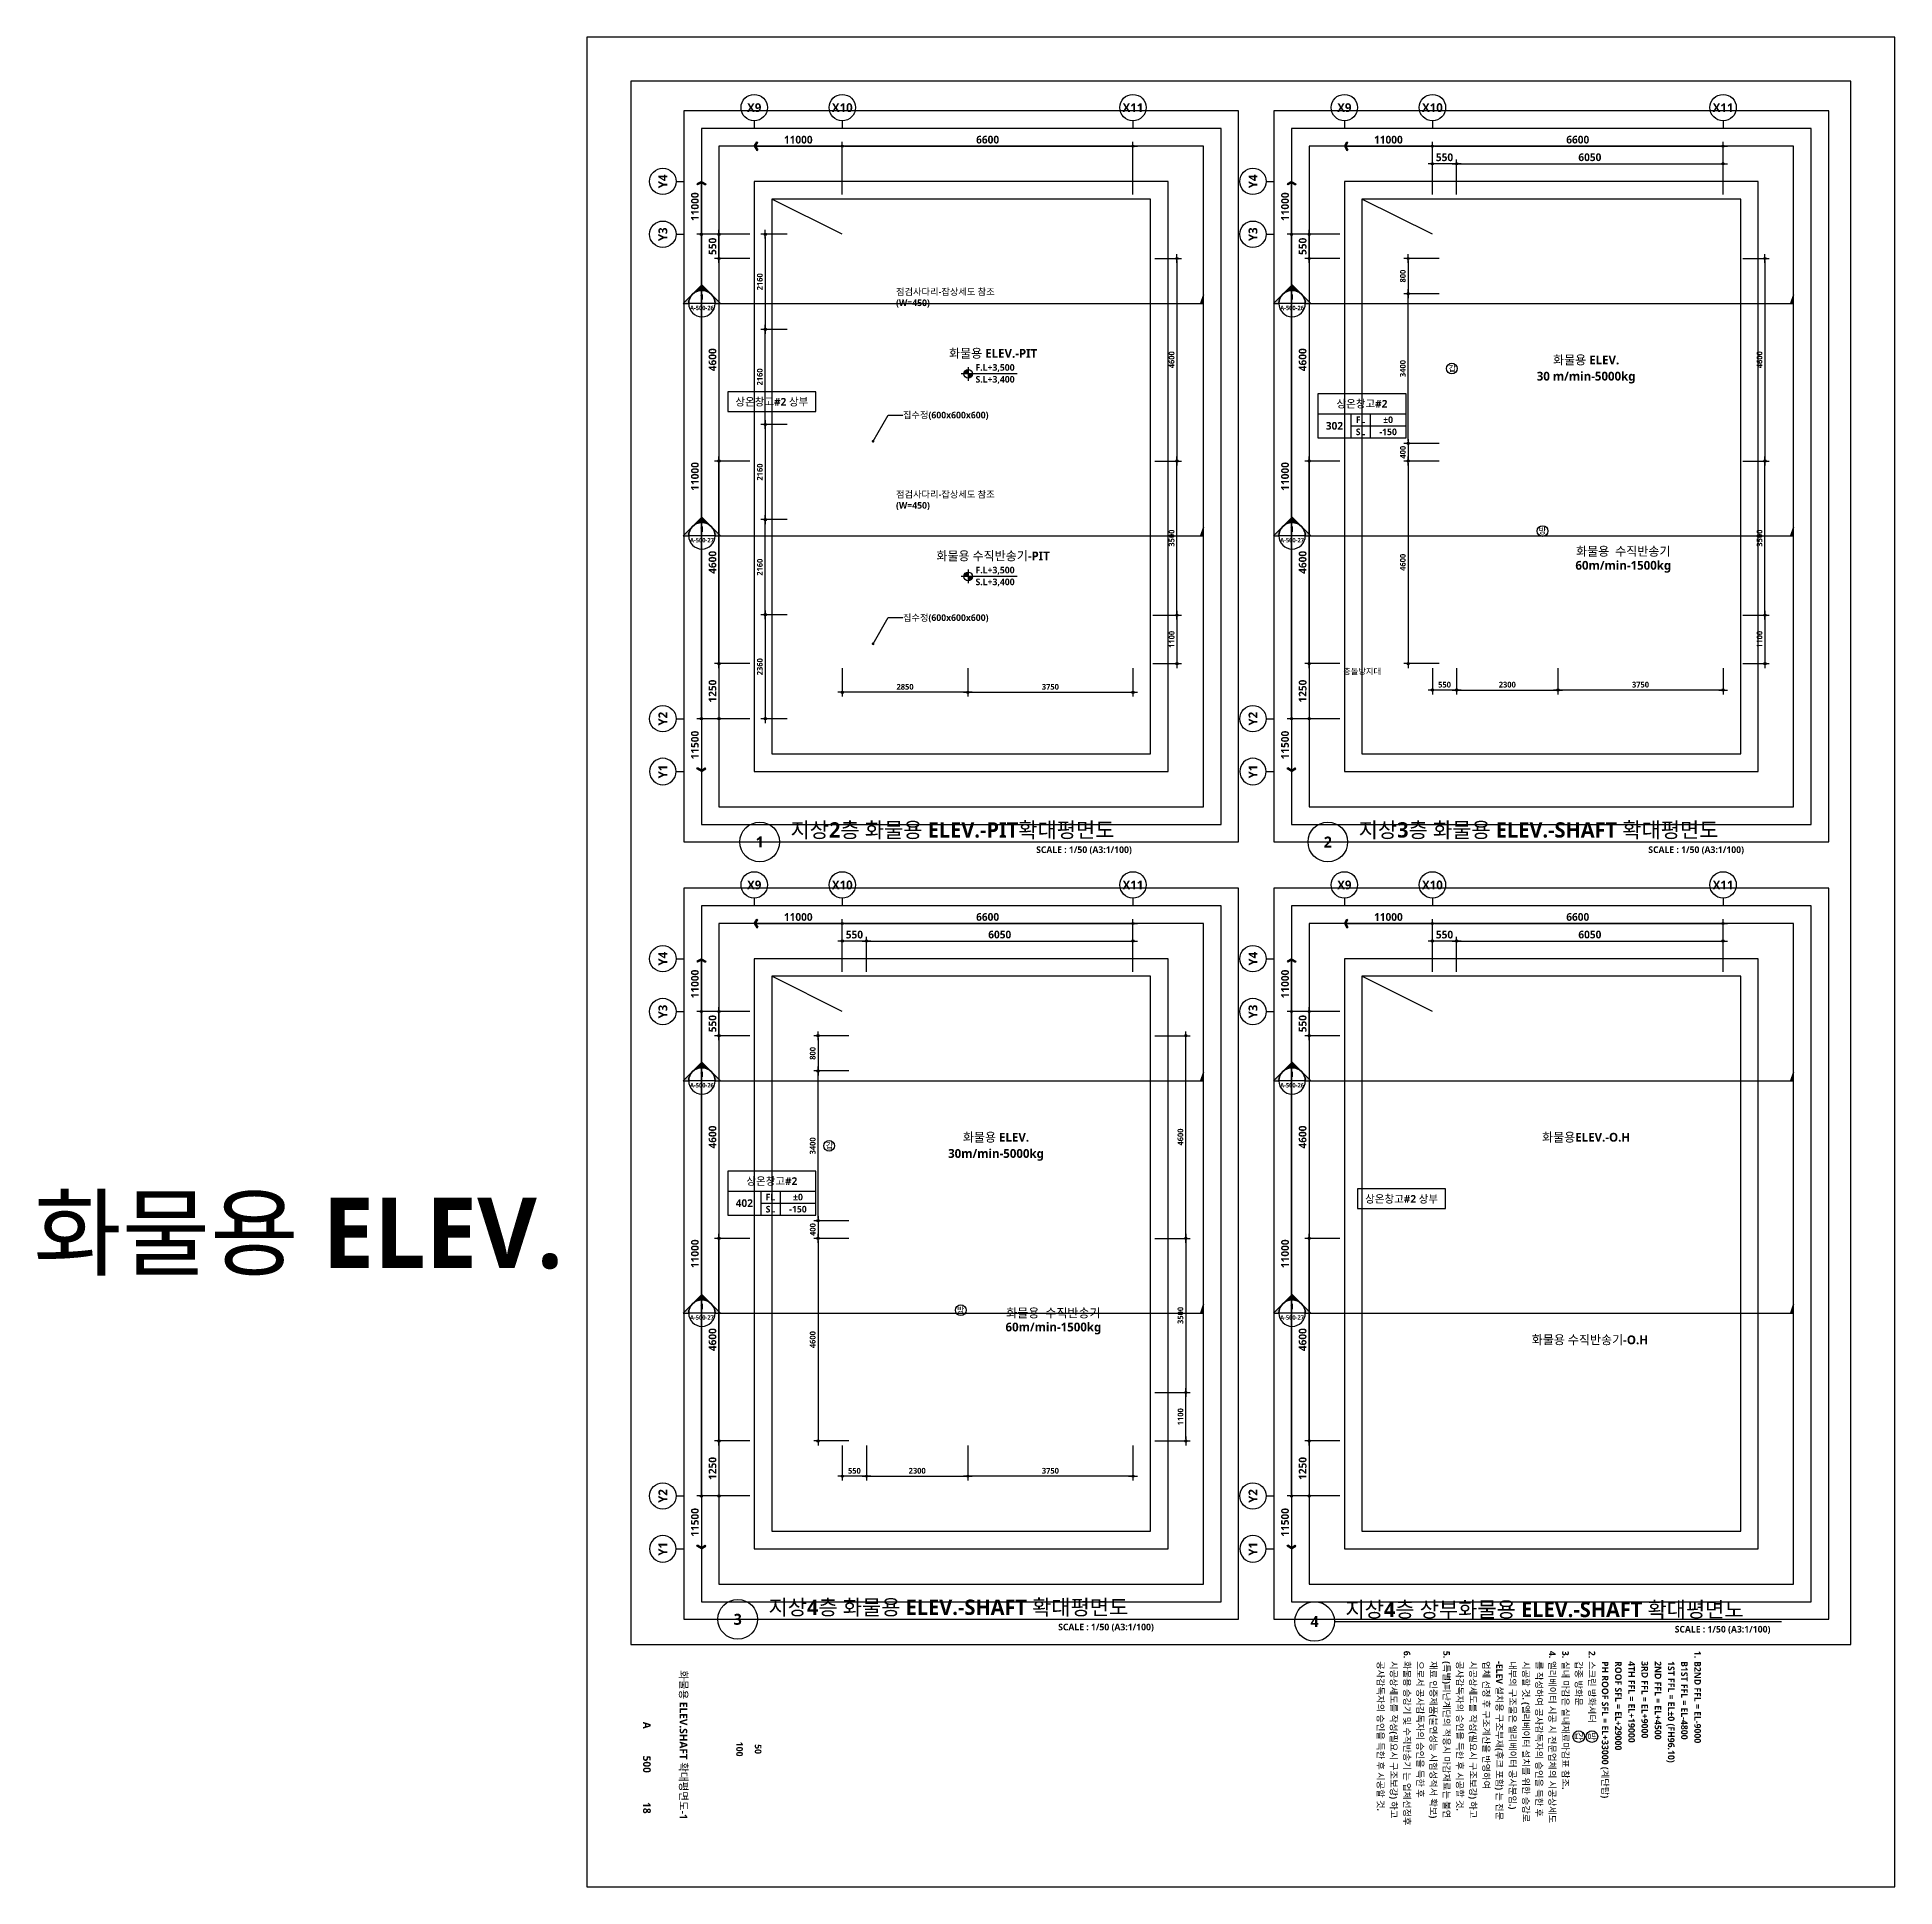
# Model space of a CAD drawing. Header units: millimetres. Extents: x -12482 to 126000, y 0 to 220200.
# Drawn here: x -12482 to 29700, y 178200 to 220200 of the extents above; entities that cross this region are included whole.
import ezdxf
from ezdxf.enums import TextEntityAlignment as Align

# ---------------------------------------------------------------- set-up
doc = ezdxf.new("R2010")
doc.units = ezdxf.units.MM
doc.header["$LTSCALE"] = 60
doc.linetypes.add('CEN', pattern=[62, 60, -1, 0, -1])
doc.layers.get('Defpoints').update_dxf_attribs({"color": 153})
for name, color, linetype in [('A-ANNO-DIM', 4, 'Continuous'), ('A-ANNO-GRA1', 7, 'Continuous'), ('A-ANNO-LEAD', 4, 'Continuous'), ('A-ANNO-NOTE', 7, 'Continuous'), ('A-ANNO-PONT', 7, 'Continuous'), ('A-ANNO-SYMB', 7, 'Continuous'), ('A-ANNO-TEXT1', 7, 'Continuous'), ('A-ANNO-TEXT2', 3, 'Continuous'), ('A-ANNO-TITL', 7, 'Continuous'), ('A-ST-AXIS-BUB', 7, 'Continuous'), ('A-ST-AXIS-DIM', 7, 'Continuous'), ('AA-MKXS', 3, 'Continuous'), ('AA-MKXX', 3, 'Continuous'), ('AA-XXXX-TXT1', 2, 'Continuous')]:
    doc.layers.add(name, color=color, linetype=linetype)
for name, color, linetype, plot in [('Defpoint', 161, 'Continuous', False), ('G(그리드1)', 185, 'Continuous', False), ('G(그리드2)', 235, 'Continuous', False)]:
    doc.layers.add(name, color=color, linetype=linetype, plot=plot)
doc.styles.add('2020음성 1차', font='NanumGothicBold.ttf')
doc.styles.add('SAMOO', font='romans.shx', dxfattribs={"bigfont": 'whgtxt.shx'})
doc.styles.add('SH_나눔', font='')
doc.styles.add('SH_대대리576', font='')
doc.styles.add('SH_진천_나눔', font='')
doc.styles.get('SH_나눔').set_extended_font_data('NanumGothic', bold=True)
doc.styles.get('SH_대대리576').set_extended_font_data('NanumGothic', bold=True)
doc.styles.get('SH_진천_나눔').set_extended_font_data('NanumGothic', bold=True)
doc.dimstyles.new('SHP 50', dxfattribs={"dimscale": 50, "dimtxt": 3.5, "dimasz": 1, "dimexe": 2, "dimexo": 2, "dimgap": 1, "dimtad": 1, "dimdec": 0, "dimzin": 0, "dimdsep": 46, "dimtxsty": 'SH_진천_나눔', "dimblk": 'DIMDOT', "dimcen": 0.09, "dimclrd": 256, "dimclre": 256, "dimclrt": 3, "dimadec": 0, "dimazin": 1, "dimtfac": 1, "dimtdec": 0, "dimtix": 1, "dimtmove": 2, "dimatfit": 0, "dimldrblk": 'DIMDOT', "dimfxl": 1, "dimtolj": 1, "dimtzin": 0, "dimlwd": -1, "dimlwe": -1, "dimarcsym": 0})
doc.dimstyles.new('SHP 50내부', dxfattribs={"dimscale": 50, "dimtxt": 2.6, "dimasz": 1, "dimexe": 2, "dimexo": 2, "dimgap": 1, "dimtad": 1, "dimdec": 0, "dimzin": 0, "dimdsep": 46, "dimtxsty": '2020음성 1차', "dimblk": 'DIMDOT', "dimcen": 0.09, "dimclrd": 256, "dimclre": 256, "dimclrt": 3, "dimadec": 0, "dimazin": 1, "dimtfac": 1, "dimtdec": 0, "dimtix": 1, "dimtmove": 2, "dimatfit": 0, "dimldrblk": 'DIMDOT', "dimfxl": 1, "dimtolj": 1, "dimtzin": 0, "dimlwd": -1, "dimlwe": -1, "dimarcsym": 0})

msp = doc.modelspace()

# ---------------------------------------------------------------- texts
at = {"layer": 'A-ANNO-TEXT1', "style": 'SH_진천_나눔'}
for s, p in [('X9', (3800, 218600)), ('X10', (5800, 218600)), ('X11', (12400, 218600)), ('X9', (17200, 218600)), ('X10', (19200, 218600)), ('X11', (25800, 218600)), ('X9', (3800, 200950)), ('X10', (5800, 200950)), ('X11', (12400, 200950)), ('X9', (17200, 200950)), ('X10', (19200, 200950)), ('X11', (25800, 200950))]:
    msp.add_text(s, height=200, dxfattribs=at).set_placement(p, align=Align.MIDDLE_CENTER)
for s, p in [('Y4', (1725, 216925)), ('Y4', (15125, 216925)), ('Y3', (1725, 215725)), ('Y3', (15125, 215725)), ('Y2', (1725, 204725)), ('Y2', (15125, 204725)), ('Y1', (1725, 203525)), ('Y1', (15125, 203525)), ('Y4', (1725, 199275)), ('Y4', (15125, 199275)), ('Y3', (1725, 198075)), ('Y3', (15125, 198075)), ('Y2', (1725, 187075)), ('Y2', (15125, 187075)), ('Y1', (1725, 185875)), ('Y1', (15125, 185875))]:
    msp.add_text(s, height=200, rotation=90, dxfattribs=at).set_placement(p, align=Align.MIDDLE_CENTER)
at = {"layer": 'A-ANNO-TEXT1', "style": '2020음성 1차'}
for s, height, p in [('점검사다리-잡상세도 참조', 150, (7020.3, 214418.7)), ('(W=450)', 150, (7020.3, 214168.7)), ('집수정(600x600x600)', 150, (7176.9, 211618.7)), ('(W=450)', 150, (7020.3, 209568.7)), ('점검사다리-잡상세도 참조', 150, (7020.3, 209818.7)), ('집수정(600x600x600)', 150, (7176.9, 207018.7)), ('충돌방지대', 133.33, (17174.5, 205797.5))]:
    msp.add_text(s, height=height, dxfattribs=at).set_placement(p, align=Align.MIDDLE_LEFT)
for s, p in [('화물용 ELEV.-PIT', (9225, 213025)), ('30 m/min-5000kg', (22690, 212475)), ('화물용 ELEV.', (22690, 212875)), ('화물용 수직반송기-PIT', (9225, 208425)), ('화물용  수직반송기', (23533.8, 208530)), ('60m/min-1500kg', (23533.8, 208180)), ('화물용 ELEV.', (9290, 195225)), ('화물용ELEV.-O.H', (22690, 195225)), ('30m/min-5000kg', (9290, 194825)), ('화물용  수직반송기', (10593.3, 191234.6)), ('60m/min-1500kg', (10593.3, 190884.6)), ('화물용 수직반송기-O.H', (22775, 190625))]:
    msp.add_text(s, height=200, dxfattribs=at).set_placement(p, align=Align.MIDDLE)
for s, p in [('F.L+3,500', (8825, 212625)), ('S.L+3,400', (8825, 212355.9)), ('F.L+3,500', (8825, 208025)), ('S.L+3,400', (8825, 207755.9))]:
    msp.add_text(s, height=150, dxfattribs=at).set_placement(p)
at = {"layer": 'A-ANNO-TEXT2', "style": 'SH_진천_나눔'}
for p in [(4200, 211925), (18500, 193825)]:
    msp.add_text('상온창고#2 상부', height=175, dxfattribs=at).set_placement(p, align=Align.MIDDLE)
at = {"layer": 'A-ANNO-TITL', "style": 'SH_진천_나눔'}
for s, height, p in [('화물용 ELEV.SHAFT 확대평면도-1', 175, (2198.6, 181421.6)), ('A', 175, (1363.5, 181868.7)), ('100', 150, (3466.7, 181327.4)), ('50', 150, (3888.9, 181327.4)), ('500', 175, (1363.5, 180983.2)), ('18', 175, (1363.5, 179992.1))]:
    msp.add_text(s, height=height, rotation=270, dxfattribs=at).set_placement(p, align=Align.MIDDLE)
at = {"layer": 'A-ST-AXIS-DIM', "color": 3, "char_height": 175, "attachment_point": 5, "style": 'SH_진천_나눔'}
for insert in [(4800, 217871), (18200, 217871), (4800, 200221), (18200, 200221)]:
    msp.add_mtext('\\A1;11000', dxfattribs=dict(at, insert=insert))
at = {"layer": 'A-ST-AXIS-DIM', "color": 3, "char_height": 175, "attachment_point": 5, "rotation": 90, "style": 'SH_진천_나눔'}
for s, insert in [('\\A1;11000', (2453.8, 216350)), ('\\A1;11000', (15853.8, 216350)), ('\\A1;11500', (2453.4, 204125)), ('\\A1;11500', (15853.4, 204125)), ('\\A1;11000', (2453.8, 198700)), ('\\A1;11000', (15853.8, 198700)), ('\\A1;11500', (2453.4, 186475)), ('\\A1;11500', (15853.4, 186475))]:
    msp.add_mtext(s, dxfattribs=dict(at, insert=insert))
at = {"layer": 'Defpoints', "style": '2020음성 1차'}
msp.add_text('화물용 ELEV. ', height=1600, dxfattribs=at).set_placement((0, 193050), align=Align.MIDDLE_RIGHT)

# ---------------------------------------------------------------- blocks, each defined once
blk = doc.blocks.new('G$C5E36A61E')
at = {"layer": 'A-ANNO-PONT'}
for points in [[(1814, 2981, 0.4142136), (648, 1814), (1814, 1814)], [(1814, 648, 0.4142136), (2981, 1814), (1814, 1814)]]:
    blk.add_hatch(color=256, dxfattribs=at).paths.add_polyline_path(points)
for p, q in [((14810, 1814), (0, 1814)), ((1814, 3629), (1814, 0))]:
    blk.add_line(p, q, dxfattribs=at)
blk.add_circle((1814, 1814), 1166, dxfattribs=at)
blk = doc.blocks.new('*U13434')
at = {"layer": 'A-ANNO-TITL'}
blk.add_line((0, 0), (8250, 0), dxfattribs=at)
blk.add_circle((-450, 0), 450, dxfattribs=at)
at = {"layer": 'AA-XXXX-TXT1', "style": 'SH_진천_나눔'}
blk.add_attdef('DWG.TITLE', (250, 100), '', height=350, dxfattribs=at)
at = {"layer": 'AA-XXXX-TXT1', "color": 7, "style": 'SH_진천_나눔'}
blk.add_attdef('NO1', text='', height=300, dxfattribs=at).set_placement((-450, 0), align=Align.MIDDLE)
at = {"layer": 'AA-XXXX-TXT1', "style": 'SH_진천_나눔'}
blk.add_attdef('SCALE', text='', height=150, dxfattribs=at).set_placement((8000, -100), align=Align.TOP_RIGHT)
blk = doc.blocks.new('*U13435')
at = {"layer": 'A-ANNO-TITL'}
blk.add_line((0, 0), (9250, 0), dxfattribs=at)
blk.add_circle((-450, 0), 450, dxfattribs=at)
at = {"layer": 'AA-XXXX-TXT1', "style": 'SH_진천_나눔'}
blk.add_attdef('DWG.TITLE', (250, 100), '', height=350, dxfattribs=at)
at = {"layer": 'AA-XXXX-TXT1', "color": 7, "style": 'SH_진천_나눔'}
blk.add_attdef('NO1', text='', height=300, dxfattribs=at).set_placement((-450, 0), align=Align.MIDDLE)
at = {"layer": 'AA-XXXX-TXT1', "style": 'SH_진천_나눔'}
blk.add_attdef('SCALE', text='', height=150, dxfattribs=at).set_placement((9000, -100), align=Align.TOP_RIGHT)
blk = doc.blocks.new('*U13436')
at = {"layer": 'A-ANNO-TITL'}
blk.add_line((0, 0), (10150, 0), dxfattribs=at)
blk.add_circle((-450, 0), 450, dxfattribs=at)
at = {"layer": 'AA-XXXX-TXT1', "style": 'SH_진천_나눔'}
blk.add_attdef('DWG.TITLE', (250, 100), '', height=350, dxfattribs=at)
at = {"layer": 'AA-XXXX-TXT1', "color": 7, "style": 'SH_진천_나눔'}
blk.add_attdef('NO1', text='', height=300, dxfattribs=at).set_placement((-450, 0), align=Align.MIDDLE)
at = {"layer": 'AA-XXXX-TXT1', "style": 'SH_진천_나눔'}
blk.add_attdef('SCALE', text='', height=150, dxfattribs=at).set_placement((9900, -100), align=Align.TOP_RIGHT)
blk = doc.blocks.new('DIMDOT')
at = {"color": 0}
blk.add_line((-2, 0), (2, 0), dxfattribs=at)
for radius in [0.5, 0.25]:
    blk.add_circle((0, 0), radius, dxfattribs=at)
blk = doc.blocks.new('*D17309')
at = {"layer": 'A-ST-AXIS-DIM'}
for p, q in [((5800, 216625), (5800, 217825)), ((5850, 217725), (12350, 217725)), ((12400, 216625), (12400, 217825))]:
    blk.add_line(p, q, dxfattribs=at)
at = {"layer": 'Defpoints', "color": 0}
for p in [(12400, 217725), (5800, 216525), (12400, 216525)]:
    blk.add_point(p, dxfattribs=at)
at = {"layer": 'A-ST-AXIS-DIM', "linetype": 'ByBlock', "xscale": 50, "yscale": 50, "zscale": 50, "rotation": 180}
blk.add_blockref('DIMDOT', (5800, 217725), dxfattribs=at)
at = {"layer": 'A-ST-AXIS-DIM', "linetype": 'ByBlock', "xscale": 50, "yscale": 50, "zscale": 50}
blk.add_blockref('DIMDOT', (12400, 217725), dxfattribs=at)
at = {"layer": 'A-ST-AXIS-DIM', "color": 3, "insert": (9100, 217872), "char_height": 175, "attachment_point": 5, "style": 'SH_진천_나눔'}
blk.add_mtext('\\A1;6600', dxfattribs=at)
blk = doc.blocks.new('A-ST-AXIS-BUB-1')
at = {"layer": 'A-ST-AXIS-BUB'}
blk.add_line((0, 350), (0, 0), dxfattribs=at)
blk.add_circle((0, 950), 600, dxfattribs=at)
blk = doc.blocks.new('arrow1')
at = {"color": 0}
for p, q in [((0, 0), (0.29, 0.5)), ((0, 0), (0.29, -0.5)), ((0.16, 0), (0.41, 0.43)), ((0.16, 0), (0.41, -0.43)), ((0.29, 0.5), (0.41, 0.43)), ((0.29, -0.5), (0.41, -0.43))]:
    blk.add_line(p, q, dxfattribs=at)
blk = doc.blocks.new('*D17310')
at = {"layer": 'A-ST-AXIS-DIM'}
for p, q in [((3700, 215725), (2500, 215725)), ((2600, 204775), (2600, 215675)), ((3700, 204725), (2500, 204725))]:
    blk.add_line(p, q, dxfattribs=at)
at = {"layer": 'Defpoints', "color": 0}
for p in [(2600, 215725), (3800, 215725), (3800, 204725)]:
    blk.add_point(p, dxfattribs=at)
at = {"layer": 'A-ST-AXIS-DIM', "linetype": 'ByBlock', "xscale": 50, "yscale": 50, "zscale": 50}
for p, rotation in [((2600, 215725), 90), ((2600, 204725), 270)]:
    blk.add_blockref('DIMDOT', p, dxfattribs=dict(at, rotation=rotation))
at = {"layer": 'A-ST-AXIS-DIM', "color": 3, "insert": (2454, 210225), "char_height": 175, "attachment_point": 5, "rotation": 90, "style": 'SH_진천_나눔'}
blk.add_mtext('\\A1;11000', dxfattribs=at)
blk = doc.blocks.new('*D17311')
at = {"layer": 'A-ST-AXIS-DIM'}
for p, q in [((3700, 215175), (2900, 215175)), ((3000, 215125), (3000, 210625)), ((3700, 210575), (2900, 210575))]:
    blk.add_line(p, q, dxfattribs=at)
at = {"layer": 'Defpoints', "color": 0}
for p in [(3800, 215175), (3000, 210575), (3800, 210575)]:
    blk.add_point(p, dxfattribs=at)
at = {"layer": 'A-ST-AXIS-DIM', "linetype": 'ByBlock', "xscale": 50, "yscale": 50, "zscale": 50}
for p, rotation in [((3000, 215175), 90), ((3000, 210575), 270)]:
    blk.add_blockref('DIMDOT', p, dxfattribs=dict(at, rotation=rotation))
at = {"layer": 'A-ST-AXIS-DIM', "color": 3, "insert": (2853, 212875), "char_height": 175, "attachment_point": 5, "rotation": 90, "style": 'SH_진천_나눔'}
blk.add_mtext('\\A1;4600', dxfattribs=at)
blk = doc.blocks.new('*D17312')
at = {"layer": 'A-ST-AXIS-DIM'}
for p, q in [((3700, 210575), (2900, 210575)), ((3000, 206025), (3000, 210525)), ((3700, 205975), (2900, 205975))]:
    blk.add_line(p, q, dxfattribs=at)
at = {"layer": 'Defpoints', "color": 0}
for p in [(3000, 210575), (3800, 210575), (3800, 205975)]:
    blk.add_point(p, dxfattribs=at)
at = {"layer": 'A-ST-AXIS-DIM', "linetype": 'ByBlock', "xscale": 50, "yscale": 50, "zscale": 50}
for p, rotation in [((3000, 210575), 90.00000000000001), ((3000, 205975), 270)]:
    blk.add_blockref('DIMDOT', p, dxfattribs=dict(at, rotation=rotation))
at = {"layer": 'A-ST-AXIS-DIM', "color": 3, "insert": (2853, 208275), "char_height": 175, "attachment_point": 5, "rotation": 90, "style": 'SH_진천_나눔'}
blk.add_mtext('\\A1;4600', dxfattribs=at)
blk = doc.blocks.new('*D17313')
at = {"layer": 'A-ST-AXIS-DIM'}
for p, q in [((3700, 205975), (2900, 205975)), ((3000, 205925), (3000, 204775)), ((3700, 204725), (2900, 204725))]:
    blk.add_line(p, q, dxfattribs=at)
at = {"layer": 'Defpoints', "color": 0}
for p in [(3800, 205975), (3000, 204725), (3800, 204725)]:
    blk.add_point(p, dxfattribs=at)
at = {"layer": 'A-ST-AXIS-DIM', "linetype": 'ByBlock', "xscale": 50, "yscale": 50, "zscale": 50}
for p, rotation in [((3000, 205975), 90), ((3000, 204725), 270)]:
    blk.add_blockref('DIMDOT', p, dxfattribs=dict(at, rotation=rotation))
at = {"layer": 'A-ST-AXIS-DIM', "color": 3, "insert": (2854, 205350), "char_height": 175, "attachment_point": 5, "rotation": 90, "style": 'SH_진천_나눔'}
blk.add_mtext('\\A1;1250', dxfattribs=at)
blk = doc.blocks.new('*D17314')
at = {"layer": 'A-ST-AXIS-DIM'}
for p, q in [((3700, 215725), (2900, 215725)), ((3000, 215225), (3000, 215675)), ((3700, 215175), (2900, 215175))]:
    blk.add_line(p, q, dxfattribs=at)
at = {"layer": 'Defpoints', "color": 0}
for p in [(3000, 215725), (3800, 215725), (3800, 215175)]:
    blk.add_point(p, dxfattribs=at)
at = {"layer": 'A-ST-AXIS-DIM', "linetype": 'ByBlock', "xscale": 50, "yscale": 50, "zscale": 50}
for p, rotation in [((3000, 215725), 90), ((3000, 215175), 270)]:
    blk.add_blockref('DIMDOT', p, dxfattribs=dict(at, rotation=rotation))
at = {"layer": 'A-ST-AXIS-DIM', "color": 3, "insert": (2854, 215450), "char_height": 175, "attachment_point": 5, "rotation": 90, "style": 'SH_진천_나눔'}
blk.add_mtext('\\A1;550', dxfattribs=at)
blk = doc.blocks.new('*D17315')
at = {"layer": 'A-ST-AXIS-DIM'}
for p, q in [((19200, 216625), (19200, 217825)), ((19250, 217725), (25750, 217725)), ((25800, 216625), (25800, 217825))]:
    blk.add_line(p, q, dxfattribs=at)
at = {"layer": 'Defpoints', "color": 0}
for p in [(25800, 217725), (19200, 216525), (25800, 216525)]:
    blk.add_point(p, dxfattribs=at)
at = {"layer": 'A-ST-AXIS-DIM', "linetype": 'ByBlock', "xscale": 50, "yscale": 50, "zscale": 50, "rotation": 180}
blk.add_blockref('DIMDOT', (19200, 217725), dxfattribs=at)
at = {"layer": 'A-ST-AXIS-DIM', "linetype": 'ByBlock', "xscale": 50, "yscale": 50, "zscale": 50}
blk.add_blockref('DIMDOT', (25800, 217725), dxfattribs=at)
at = {"layer": 'A-ST-AXIS-DIM', "color": 3, "insert": (22500, 217872), "char_height": 175, "attachment_point": 5, "style": 'SH_진천_나눔'}
blk.add_mtext('\\A1;6600', dxfattribs=at)
blk = doc.blocks.new('*D17316')
at = {"layer": 'A-ST-AXIS-DIM'}
for p, q in [((17100, 215725), (15900, 215725)), ((16000, 204775), (16000, 215675)), ((17100, 204725), (15900, 204725))]:
    blk.add_line(p, q, dxfattribs=at)
at = {"layer": 'Defpoints', "color": 0}
for p in [(16000, 215725), (17200, 215725), (17200, 204725)]:
    blk.add_point(p, dxfattribs=at)
at = {"layer": 'A-ST-AXIS-DIM', "linetype": 'ByBlock', "xscale": 50, "yscale": 50, "zscale": 50}
for p, rotation in [((16000, 215725), 90), ((16000, 204725), 270)]:
    blk.add_blockref('DIMDOT', p, dxfattribs=dict(at, rotation=rotation))
at = {"layer": 'A-ST-AXIS-DIM', "color": 3, "insert": (15854, 210225), "char_height": 175, "attachment_point": 5, "rotation": 90, "style": 'SH_진천_나눔'}
blk.add_mtext('\\A1;11000', dxfattribs=at)
blk = doc.blocks.new('*D17317')
at = {"layer": 'A-ST-AXIS-DIM'}
for p, q in [((17100, 215175), (16300, 215175)), ((16400, 215125), (16400, 210625)), ((17100, 210575), (16300, 210575))]:
    blk.add_line(p, q, dxfattribs=at)
at = {"layer": 'Defpoints', "color": 0}
for p in [(17200, 215175), (16400, 210575), (17200, 210575)]:
    blk.add_point(p, dxfattribs=at)
at = {"layer": 'A-ST-AXIS-DIM', "linetype": 'ByBlock', "xscale": 50, "yscale": 50, "zscale": 50}
for p, rotation in [((16400, 215175), 90), ((16400, 210575), 270)]:
    blk.add_blockref('DIMDOT', p, dxfattribs=dict(at, rotation=rotation))
at = {"layer": 'A-ST-AXIS-DIM', "color": 3, "insert": (16253, 212875), "char_height": 175, "attachment_point": 5, "rotation": 90, "style": 'SH_진천_나눔'}
blk.add_mtext('\\A1;4600', dxfattribs=at)
blk = doc.blocks.new('*D17318')
at = {"layer": 'A-ST-AXIS-DIM'}
for p, q in [((17100, 210575), (16300, 210575)), ((16400, 206025), (16400, 210525)), ((17100, 205975), (16300, 205975))]:
    blk.add_line(p, q, dxfattribs=at)
at = {"layer": 'Defpoints', "color": 0}
for p in [(16400, 210575), (17200, 210575), (17200, 205975)]:
    blk.add_point(p, dxfattribs=at)
at = {"layer": 'A-ST-AXIS-DIM', "linetype": 'ByBlock', "xscale": 50, "yscale": 50, "zscale": 50}
for p, rotation in [((16400, 210575), 90), ((16400, 205975), 270)]:
    blk.add_blockref('DIMDOT', p, dxfattribs=dict(at, rotation=rotation))
at = {"layer": 'A-ST-AXIS-DIM', "color": 3, "insert": (16253, 208275), "char_height": 175, "attachment_point": 5, "rotation": 90, "style": 'SH_진천_나눔'}
blk.add_mtext('\\A1;4600', dxfattribs=at)
blk = doc.blocks.new('*D17319')
at = {"layer": 'A-ST-AXIS-DIM'}
for p, q in [((17100, 205975), (16300, 205975)), ((16400, 205925), (16400, 204775)), ((17100, 204725), (16300, 204725))]:
    blk.add_line(p, q, dxfattribs=at)
at = {"layer": 'Defpoints', "color": 0}
for p in [(17200, 205975), (16400, 204725), (17200, 204725)]:
    blk.add_point(p, dxfattribs=at)
at = {"layer": 'A-ST-AXIS-DIM', "linetype": 'ByBlock', "xscale": 50, "yscale": 50, "zscale": 50}
for p, rotation in [((16400, 205975), 90), ((16400, 204725), 270)]:
    blk.add_blockref('DIMDOT', p, dxfattribs=dict(at, rotation=rotation))
at = {"layer": 'A-ST-AXIS-DIM', "color": 3, "insert": (16254, 205350), "char_height": 175, "attachment_point": 5, "rotation": 90, "style": 'SH_진천_나눔'}
blk.add_mtext('\\A1;1250', dxfattribs=at)
blk = doc.blocks.new('*D17320')
at = {"layer": 'A-ST-AXIS-DIM'}
for p, q in [((17100, 215725), (16300, 215725)), ((16400, 215225), (16400, 215675)), ((17100, 215175), (16300, 215175))]:
    blk.add_line(p, q, dxfattribs=at)
at = {"layer": 'Defpoints', "color": 0}
for p in [(16400, 215725), (17200, 215725), (17200, 215175)]:
    blk.add_point(p, dxfattribs=at)
at = {"layer": 'A-ST-AXIS-DIM', "linetype": 'ByBlock', "xscale": 50, "yscale": 50, "zscale": 50}
for p, rotation in [((16400, 215725), 90), ((16400, 215175), 270)]:
    blk.add_blockref('DIMDOT', p, dxfattribs=dict(at, rotation=rotation))
at = {"layer": 'A-ST-AXIS-DIM', "color": 3, "insert": (16254, 215450), "char_height": 175, "attachment_point": 5, "rotation": 90, "style": 'SH_진천_나눔'}
blk.add_mtext('\\A1;550', dxfattribs=at)
blk = doc.blocks.new('*D17321')
at = {"layer": 'A-ANNO-DIM'}
for p, q in [((19350, 214375), (18550, 214375)), ((18650, 211025), (18650, 214325)), ((19350, 210975), (18550, 210975))]:
    blk.add_line(p, q, dxfattribs=at)
at = {"layer": 'Defpoints', "color": 0}
for p in [(18650, 214375), (19450, 214375), (19450, 210975)]:
    blk.add_point(p, dxfattribs=at)
at = {"layer": 'A-ANNO-DIM', "linetype": 'ByBlock', "xscale": 50, "yscale": 50, "zscale": 50}
for p, rotation in [((18650, 214375), 90), ((18650, 210975), 270)]:
    blk.add_blockref('DIMDOT', p, dxfattribs=dict(at, rotation=rotation))
at = {"layer": 'A-ANNO-DIM', "color": 3, "insert": (18528, 212675), "char_height": 130, "attachment_point": 5, "rotation": 90, "style": '2020음성 1차'}
blk.add_mtext('\\A1;3400', dxfattribs=at)
blk = doc.blocks.new('*D17322')
at = {"layer": 'A-ANNO-DIM'}
for p, q in [((19350, 210975), (18550, 210975)), ((18650, 211025), (18650, 211075)), ((18650, 210975), (18650, 210575)), ((19350, 210575), (18550, 210575)), ((18650, 210525), (18650, 210475))]:
    blk.add_line(p, q, dxfattribs=at)
at = {"layer": 'Defpoints', "color": 0}
for p in [(19450, 210975), (18650, 210575), (19450, 210575)]:
    blk.add_point(p, dxfattribs=at)
at = {"layer": 'A-ANNO-DIM', "linetype": 'ByBlock', "xscale": 50, "yscale": 50, "zscale": 50}
for p, rotation in [((18650, 210975), 270), ((18650, 210575), 90)]:
    blk.add_blockref('DIMDOT', p, dxfattribs=dict(at, rotation=rotation))
at = {"layer": 'A-ANNO-DIM', "color": 3, "insert": (18529, 210775), "char_height": 130, "attachment_point": 5, "rotation": 90, "style": '2020음성 1차'}
blk.add_mtext('\\A1;400', dxfattribs=at)
blk = doc.blocks.new('*D17323')
at = {"layer": 'A-ANNO-DIM'}
for p, q in [((19350, 210575), (18550, 210575)), ((18650, 210525), (18650, 206025)), ((19350, 205975), (18550, 205975))]:
    blk.add_line(p, q, dxfattribs=at)
at = {"layer": 'Defpoints', "color": 0}
for p in [(19450, 210575), (18650, 205975), (19450, 205975)]:
    blk.add_point(p, dxfattribs=at)
at = {"layer": 'A-ANNO-DIM', "linetype": 'ByBlock', "xscale": 50, "yscale": 50, "zscale": 50}
for p, rotation in [((18650, 210575), 90), ((18650, 205975), 270)]:
    blk.add_blockref('DIMDOT', p, dxfattribs=dict(at, rotation=rotation))
at = {"layer": 'A-ANNO-DIM', "color": 3, "insert": (18528, 208275), "char_height": 130, "attachment_point": 5, "rotation": 90, "style": '2020음성 1차'}
blk.add_mtext('\\A1;4600', dxfattribs=at)
blk = doc.blocks.new('*D17325')
at = {"layer": 'A-ANNO-DIM'}
for p, q in [((19350, 215175), (18550, 215175)), ((18650, 215125), (18650, 214425)), ((19350, 214375), (18550, 214375))]:
    blk.add_line(p, q, dxfattribs=at)
at = {"layer": 'Defpoints', "color": 0}
for p in [(19450, 215175), (18650, 214375), (19450, 214375)]:
    blk.add_point(p, dxfattribs=at)
at = {"layer": 'A-ANNO-DIM', "linetype": 'ByBlock', "xscale": 50, "yscale": 50, "zscale": 50}
for p, rotation in [((18650, 215175), 90), ((18650, 214375), 270)]:
    blk.add_blockref('DIMDOT', p, dxfattribs=dict(at, rotation=rotation))
at = {"layer": 'A-ANNO-DIM', "color": 3, "insert": (18528, 214775), "char_height": 130, "attachment_point": 5, "rotation": 90, "style": '2020음성 1차'}
blk.add_mtext('\\A1;800', dxfattribs=at)
blk = doc.blocks.new('갑종 TEXT100')
at = {"layer": 'A-ANNO-SYMB'}
blk.add_circle((0, 0), 243, dxfattribs=at)
at = {"layer": 'A-ANNO-TITL', "style": '2020음성 1차'}
blk.add_text('갑 ', height=266.7, dxfattribs=at).set_placement((67, 0), align=Align.MIDDLE_CENTER)
blk = doc.blocks.new('*D17327')
at = {"layer": 'A-ST-AXIS-DIM'}
for p, q in [((5800, 198975), (5800, 200175)), ((5850, 200075), (12350, 200075)), ((12400, 198975), (12400, 200175))]:
    blk.add_line(p, q, dxfattribs=at)
at = {"layer": 'Defpoints', "color": 0}
for p in [(12400, 200075), (5800, 198875), (12400, 198875)]:
    blk.add_point(p, dxfattribs=at)
at = {"layer": 'A-ST-AXIS-DIM', "linetype": 'ByBlock', "xscale": 50, "yscale": 50, "zscale": 50, "rotation": 180}
blk.add_blockref('DIMDOT', (5800, 200075), dxfattribs=at)
at = {"layer": 'A-ST-AXIS-DIM', "linetype": 'ByBlock', "xscale": 50, "yscale": 50, "zscale": 50}
blk.add_blockref('DIMDOT', (12400, 200075), dxfattribs=at)
at = {"layer": 'A-ST-AXIS-DIM', "color": 3, "insert": (9100, 200222), "char_height": 175, "attachment_point": 5, "style": 'SH_진천_나눔'}
blk.add_mtext('\\A1;6600', dxfattribs=at)
blk = doc.blocks.new('*D17328')
at = {"layer": 'A-ST-AXIS-DIM'}
for p, q in [((3700, 198075), (2500, 198075)), ((2600, 187125), (2600, 198025)), ((3700, 187075), (2500, 187075))]:
    blk.add_line(p, q, dxfattribs=at)
at = {"layer": 'Defpoints', "color": 0}
for p in [(2600, 198075), (3800, 198075), (3800, 187075)]:
    blk.add_point(p, dxfattribs=at)
at = {"layer": 'A-ST-AXIS-DIM', "linetype": 'ByBlock', "xscale": 50, "yscale": 50, "zscale": 50}
for p, rotation in [((2600, 198075), 90), ((2600, 187075), 270)]:
    blk.add_blockref('DIMDOT', p, dxfattribs=dict(at, rotation=rotation))
at = {"layer": 'A-ST-AXIS-DIM', "color": 3, "insert": (2454, 192575), "char_height": 175, "attachment_point": 5, "rotation": 90, "style": 'SH_진천_나눔'}
blk.add_mtext('\\A1;11000', dxfattribs=at)
blk = doc.blocks.new('*D17329')
at = {"layer": 'A-ST-AXIS-DIM'}
for p, q in [((3700, 197525), (2900, 197525)), ((3000, 197475), (3000, 192975)), ((3700, 192925), (2900, 192925))]:
    blk.add_line(p, q, dxfattribs=at)
at = {"layer": 'Defpoints', "color": 0}
for p in [(3800, 197525), (3000, 192925), (3800, 192925)]:
    blk.add_point(p, dxfattribs=at)
at = {"layer": 'A-ST-AXIS-DIM', "linetype": 'ByBlock', "xscale": 50, "yscale": 50, "zscale": 50}
for p, rotation in [((3000, 197525), 90), ((3000, 192925), 270)]:
    blk.add_blockref('DIMDOT', p, dxfattribs=dict(at, rotation=rotation))
at = {"layer": 'A-ST-AXIS-DIM', "color": 3, "insert": (2853, 195225), "char_height": 175, "attachment_point": 5, "rotation": 90, "style": 'SH_진천_나눔'}
blk.add_mtext('\\A1;4600', dxfattribs=at)
blk = doc.blocks.new('*D17330')
at = {"layer": 'A-ST-AXIS-DIM'}
for p, q in [((3700, 192925), (2900, 192925)), ((3000, 188375), (3000, 192875)), ((3700, 188325), (2900, 188325))]:
    blk.add_line(p, q, dxfattribs=at)
at = {"layer": 'Defpoints', "color": 0}
for p in [(3000, 192925), (3800, 192925), (3800, 188325)]:
    blk.add_point(p, dxfattribs=at)
at = {"layer": 'A-ST-AXIS-DIM', "linetype": 'ByBlock', "xscale": 50, "yscale": 50, "zscale": 50}
for p, rotation in [((3000, 192925), 90.00000000000001), ((3000, 188325), 270)]:
    blk.add_blockref('DIMDOT', p, dxfattribs=dict(at, rotation=rotation))
at = {"layer": 'A-ST-AXIS-DIM', "color": 3, "insert": (2853, 190625), "char_height": 175, "attachment_point": 5, "rotation": 90, "style": 'SH_진천_나눔'}
blk.add_mtext('\\A1;4600', dxfattribs=at)
blk = doc.blocks.new('*D17331')
at = {"layer": 'A-ST-AXIS-DIM'}
for p, q in [((3700, 188325), (2900, 188325)), ((3000, 188275), (3000, 187125)), ((3700, 187075), (2900, 187075))]:
    blk.add_line(p, q, dxfattribs=at)
at = {"layer": 'Defpoints', "color": 0}
for p in [(3800, 188325), (3000, 187075), (3800, 187075)]:
    blk.add_point(p, dxfattribs=at)
at = {"layer": 'A-ST-AXIS-DIM', "linetype": 'ByBlock', "xscale": 50, "yscale": 50, "zscale": 50}
for p, rotation in [((3000, 188325), 90), ((3000, 187075), 270)]:
    blk.add_blockref('DIMDOT', p, dxfattribs=dict(at, rotation=rotation))
at = {"layer": 'A-ST-AXIS-DIM', "color": 3, "insert": (2854, 187700), "char_height": 175, "attachment_point": 5, "rotation": 90, "style": 'SH_진천_나눔'}
blk.add_mtext('\\A1;1250', dxfattribs=at)
blk = doc.blocks.new('*D17332')
at = {"layer": 'A-ST-AXIS-DIM'}
for p, q in [((3700, 198075), (2900, 198075)), ((3000, 197575), (3000, 198025)), ((3700, 197525), (2900, 197525))]:
    blk.add_line(p, q, dxfattribs=at)
at = {"layer": 'Defpoints', "color": 0}
for p in [(3000, 198075), (3800, 198075), (3800, 197525)]:
    blk.add_point(p, dxfattribs=at)
at = {"layer": 'A-ST-AXIS-DIM', "linetype": 'ByBlock', "xscale": 50, "yscale": 50, "zscale": 50}
for p, rotation in [((3000, 198075), 90), ((3000, 197525), 270)]:
    blk.add_blockref('DIMDOT', p, dxfattribs=dict(at, rotation=rotation))
at = {"layer": 'A-ST-AXIS-DIM', "color": 3, "insert": (2854, 197800), "char_height": 175, "attachment_point": 5, "rotation": 90, "style": 'SH_진천_나눔'}
blk.add_mtext('\\A1;550', dxfattribs=at)
blk = doc.blocks.new('*D17333')
at = {"layer": 'A-ANNO-DIM'}
for p, q in [((5950, 196725), (5150, 196725)), ((5250, 193375), (5250, 196675)), ((5950, 193325), (5150, 193325))]:
    blk.add_line(p, q, dxfattribs=at)
at = {"layer": 'Defpoints', "color": 0}
for p in [(5250, 196725), (6050, 196725), (6050, 193325)]:
    blk.add_point(p, dxfattribs=at)
at = {"layer": 'A-ANNO-DIM', "linetype": 'ByBlock', "xscale": 50, "yscale": 50, "zscale": 50}
for p, rotation in [((5250, 196725), 90.00000000000001), ((5250, 193325), 270)]:
    blk.add_blockref('DIMDOT', p, dxfattribs=dict(at, rotation=rotation))
at = {"layer": 'A-ANNO-DIM', "color": 3, "insert": (5128, 195025), "char_height": 130, "attachment_point": 5, "rotation": 90, "style": '2020음성 1차'}
blk.add_mtext('\\A1;3400', dxfattribs=at)
blk = doc.blocks.new('*D17334')
at = {"layer": 'A-ANNO-DIM'}
for p, q in [((5950, 193325), (5150, 193325)), ((5250, 193375), (5250, 193425)), ((5250, 193325), (5250, 192925)), ((5950, 192925), (5150, 192925)), ((5250, 192875), (5250, 192825))]:
    blk.add_line(p, q, dxfattribs=at)
at = {"layer": 'Defpoints', "color": 0}
for p in [(6050, 193325), (5250, 192925), (6050, 192925)]:
    blk.add_point(p, dxfattribs=at)
at = {"layer": 'A-ANNO-DIM', "linetype": 'ByBlock', "xscale": 50, "yscale": 50, "zscale": 50}
for p, rotation in [((5250, 193325), 270), ((5250, 192925), 90)]:
    blk.add_blockref('DIMDOT', p, dxfattribs=dict(at, rotation=rotation))
at = {"layer": 'A-ANNO-DIM', "color": 3, "insert": (5129, 193125), "char_height": 130, "attachment_point": 5, "rotation": 90, "style": '2020음성 1차'}
blk.add_mtext('\\A1;400', dxfattribs=at)
blk = doc.blocks.new('*D17335')
at = {"layer": 'A-ANNO-DIM'}
for p, q in [((5950, 192925), (5150, 192925)), ((5250, 192875), (5250, 188375)), ((5950, 188325), (5150, 188325))]:
    blk.add_line(p, q, dxfattribs=at)
at = {"layer": 'Defpoints', "color": 0}
for p in [(6050, 192925), (5250, 188325), (6050, 188325)]:
    blk.add_point(p, dxfattribs=at)
at = {"layer": 'A-ANNO-DIM', "linetype": 'ByBlock', "xscale": 50, "yscale": 50, "zscale": 50}
for p, rotation in [((5250, 192925), 89.99999999999999), ((5250, 188325), 270)]:
    blk.add_blockref('DIMDOT', p, dxfattribs=dict(at, rotation=rotation))
at = {"layer": 'A-ANNO-DIM', "color": 3, "insert": (5128, 190625), "char_height": 130, "attachment_point": 5, "rotation": 90, "style": '2020음성 1차'}
blk.add_mtext('\\A1;4600', dxfattribs=at)
blk = doc.blocks.new('*D17337')
at = {"layer": 'A-ANNO-DIM'}
for p, q in [((5950, 197525), (5150, 197525)), ((5250, 197475), (5250, 196775)), ((5950, 196725), (5150, 196725))]:
    blk.add_line(p, q, dxfattribs=at)
at = {"layer": 'Defpoints', "color": 0}
for p in [(6050, 197525), (5250, 196725), (6050, 196725)]:
    blk.add_point(p, dxfattribs=at)
at = {"layer": 'A-ANNO-DIM', "linetype": 'ByBlock', "xscale": 50, "yscale": 50, "zscale": 50}
for p, rotation in [((5250, 197525), 90), ((5250, 196725), 270)]:
    blk.add_blockref('DIMDOT', p, dxfattribs=dict(at, rotation=rotation))
at = {"layer": 'A-ANNO-DIM', "color": 3, "insert": (5128, 197125), "char_height": 130, "attachment_point": 5, "rotation": 90, "style": '2020음성 1차'}
blk.add_mtext('\\A1;800', dxfattribs=at)
blk = doc.blocks.new('*D17339')
at = {"layer": 'A-ST-AXIS-DIM'}
for p, q in [((19200, 198975), (19200, 200175)), ((19250, 200075), (25750, 200075)), ((25800, 198975), (25800, 200175))]:
    blk.add_line(p, q, dxfattribs=at)
at = {"layer": 'Defpoints', "color": 0}
for p in [(25800, 200075), (19200, 198875), (25800, 198875)]:
    blk.add_point(p, dxfattribs=at)
at = {"layer": 'A-ST-AXIS-DIM', "linetype": 'ByBlock', "xscale": 50, "yscale": 50, "zscale": 50, "rotation": 180}
blk.add_blockref('DIMDOT', (19200, 200075), dxfattribs=at)
at = {"layer": 'A-ST-AXIS-DIM', "linetype": 'ByBlock', "xscale": 50, "yscale": 50, "zscale": 50}
blk.add_blockref('DIMDOT', (25800, 200075), dxfattribs=at)
at = {"layer": 'A-ST-AXIS-DIM', "color": 3, "insert": (22500, 200222), "char_height": 175, "attachment_point": 5, "style": 'SH_진천_나눔'}
blk.add_mtext('\\A1;6600', dxfattribs=at)
blk = doc.blocks.new('*D17340')
at = {"layer": 'A-ST-AXIS-DIM'}
for p, q in [((17100, 198075), (15900, 198075)), ((16000, 187125), (16000, 198025)), ((17100, 187075), (15900, 187075))]:
    blk.add_line(p, q, dxfattribs=at)
at = {"layer": 'Defpoints', "color": 0}
for p in [(16000, 198075), (17200, 198075), (17200, 187075)]:
    blk.add_point(p, dxfattribs=at)
at = {"layer": 'A-ST-AXIS-DIM', "linetype": 'ByBlock', "xscale": 50, "yscale": 50, "zscale": 50}
for p, rotation in [((16000, 198075), 90), ((16000, 187075), 270)]:
    blk.add_blockref('DIMDOT', p, dxfattribs=dict(at, rotation=rotation))
at = {"layer": 'A-ST-AXIS-DIM', "color": 3, "insert": (15854, 192575), "char_height": 175, "attachment_point": 5, "rotation": 90, "style": 'SH_진천_나눔'}
blk.add_mtext('\\A1;11000', dxfattribs=at)
blk = doc.blocks.new('*D17341')
at = {"layer": 'A-ST-AXIS-DIM'}
for p, q in [((17100, 197525), (16300, 197525)), ((16400, 197475), (16400, 192975)), ((17100, 192925), (16300, 192925))]:
    blk.add_line(p, q, dxfattribs=at)
at = {"layer": 'Defpoints', "color": 0}
for p in [(17200, 197525), (16400, 192925), (17200, 192925)]:
    blk.add_point(p, dxfattribs=at)
at = {"layer": 'A-ST-AXIS-DIM', "linetype": 'ByBlock', "xscale": 50, "yscale": 50, "zscale": 50}
for p, rotation in [((16400, 197525), 90), ((16400, 192925), 270)]:
    blk.add_blockref('DIMDOT', p, dxfattribs=dict(at, rotation=rotation))
at = {"layer": 'A-ST-AXIS-DIM', "color": 3, "insert": (16253, 195225), "char_height": 175, "attachment_point": 5, "rotation": 90, "style": 'SH_진천_나눔'}
blk.add_mtext('\\A1;4600', dxfattribs=at)
blk = doc.blocks.new('*D17342')
at = {"layer": 'A-ST-AXIS-DIM'}
for p, q in [((17100, 192925), (16300, 192925)), ((16400, 188375), (16400, 192875)), ((17100, 188325), (16300, 188325))]:
    blk.add_line(p, q, dxfattribs=at)
at = {"layer": 'Defpoints', "color": 0}
for p in [(16400, 192925), (17200, 192925), (17200, 188325)]:
    blk.add_point(p, dxfattribs=at)
at = {"layer": 'A-ST-AXIS-DIM', "linetype": 'ByBlock', "xscale": 50, "yscale": 50, "zscale": 50}
for p, rotation in [((16400, 192925), 90), ((16400, 188325), 270)]:
    blk.add_blockref('DIMDOT', p, dxfattribs=dict(at, rotation=rotation))
at = {"layer": 'A-ST-AXIS-DIM', "color": 3, "insert": (16253, 190625), "char_height": 175, "attachment_point": 5, "rotation": 90, "style": 'SH_진천_나눔'}
blk.add_mtext('\\A1;4600', dxfattribs=at)
blk = doc.blocks.new('*D17343')
at = {"layer": 'A-ST-AXIS-DIM'}
for p, q in [((17100, 188325), (16300, 188325)), ((16400, 188275), (16400, 187125)), ((17100, 187075), (16300, 187075))]:
    blk.add_line(p, q, dxfattribs=at)
at = {"layer": 'Defpoints', "color": 0}
for p in [(17200, 188325), (16400, 187075), (17200, 187075)]:
    blk.add_point(p, dxfattribs=at)
at = {"layer": 'A-ST-AXIS-DIM', "linetype": 'ByBlock', "xscale": 50, "yscale": 50, "zscale": 50}
for p, rotation in [((16400, 188325), 90), ((16400, 187075), 270)]:
    blk.add_blockref('DIMDOT', p, dxfattribs=dict(at, rotation=rotation))
at = {"layer": 'A-ST-AXIS-DIM', "color": 3, "insert": (16254, 187700), "char_height": 175, "attachment_point": 5, "rotation": 90, "style": 'SH_진천_나눔'}
blk.add_mtext('\\A1;1250', dxfattribs=at)
blk = doc.blocks.new('*D17344')
at = {"layer": 'A-ST-AXIS-DIM'}
for p, q in [((17100, 198075), (16300, 198075)), ((16400, 197575), (16400, 198025)), ((17100, 197525), (16300, 197525))]:
    blk.add_line(p, q, dxfattribs=at)
at = {"layer": 'Defpoints', "color": 0}
for p in [(16400, 198075), (17200, 198075), (17200, 197525)]:
    blk.add_point(p, dxfattribs=at)
at = {"layer": 'A-ST-AXIS-DIM', "linetype": 'ByBlock', "xscale": 50, "yscale": 50, "zscale": 50}
for p, rotation in [((16400, 198075), 90), ((16400, 197525), 270)]:
    blk.add_blockref('DIMDOT', p, dxfattribs=dict(at, rotation=rotation))
at = {"layer": 'A-ST-AXIS-DIM', "color": 3, "insert": (16254, 197800), "char_height": 175, "attachment_point": 5, "rotation": 90, "style": 'SH_진천_나눔'}
blk.add_mtext('\\A1;550', dxfattribs=at)
blk = doc.blocks.new('*D17345')
at = {"layer": 'A-ST-AXIS-DIM'}
for p, q in [((19750, 216625), (19750, 217425)), ((19800, 217325), (25750, 217325)), ((25800, 216625), (25800, 217425))]:
    blk.add_line(p, q, dxfattribs=at)
at = {"layer": 'Defpoints', "color": 0}
for p in [(25800, 217325), (19750, 216525), (25800, 216525)]:
    blk.add_point(p, dxfattribs=at)
at = {"layer": 'A-ST-AXIS-DIM', "linetype": 'ByBlock', "xscale": 50, "yscale": 50, "zscale": 50, "rotation": 180}
blk.add_blockref('DIMDOT', (19750, 217325), dxfattribs=at)
at = {"layer": 'A-ST-AXIS-DIM', "linetype": 'ByBlock', "xscale": 50, "yscale": 50, "zscale": 50}
blk.add_blockref('DIMDOT', (25800, 217325), dxfattribs=at)
at = {"layer": 'A-ST-AXIS-DIM', "color": 3, "insert": (22775, 217472), "char_height": 175, "attachment_point": 5, "style": 'SH_진천_나눔'}
blk.add_mtext('\\A1;6050', dxfattribs=at)
blk = doc.blocks.new('*D17346')
at = {"layer": 'A-ST-AXIS-DIM'}
for p, q in [((19200, 216625), (19200, 217425)), ((19700, 217325), (19250, 217325)), ((19750, 216625), (19750, 217425))]:
    blk.add_line(p, q, dxfattribs=at)
at = {"layer": 'Defpoints', "color": 0}
for p in [(19200, 217325), (19200, 216525), (19750, 216525)]:
    blk.add_point(p, dxfattribs=at)
at = {"layer": 'A-ST-AXIS-DIM', "linetype": 'ByBlock', "xscale": 50, "yscale": 50, "zscale": 50, "rotation": 180}
blk.add_blockref('DIMDOT', (19200, 217325), dxfattribs=at)
at = {"layer": 'A-ST-AXIS-DIM', "linetype": 'ByBlock', "xscale": 50, "yscale": 50, "zscale": 50}
blk.add_blockref('DIMDOT', (19750, 217325), dxfattribs=at)
at = {"layer": 'A-ST-AXIS-DIM', "color": 3, "insert": (19475, 217471), "char_height": 175, "attachment_point": 5, "style": 'SH_진천_나눔'}
blk.add_mtext('\\A1;550', dxfattribs=at)
blk = doc.blocks.new('*D17347')
at = {"layer": 'A-ST-AXIS-DIM'}
for p, q in [((6350, 198975), (6350, 199775)), ((6400, 199675), (12350, 199675)), ((12400, 198975), (12400, 199775))]:
    blk.add_line(p, q, dxfattribs=at)
at = {"layer": 'Defpoints', "color": 0}
for p in [(12400, 199675), (6350, 198875), (12400, 198875)]:
    blk.add_point(p, dxfattribs=at)
at = {"layer": 'A-ST-AXIS-DIM', "linetype": 'ByBlock', "xscale": 50, "yscale": 50, "zscale": 50, "rotation": 180}
blk.add_blockref('DIMDOT', (6350, 199675), dxfattribs=at)
at = {"layer": 'A-ST-AXIS-DIM', "linetype": 'ByBlock', "xscale": 50, "yscale": 50, "zscale": 50}
blk.add_blockref('DIMDOT', (12400, 199675), dxfattribs=at)
at = {"layer": 'A-ST-AXIS-DIM', "color": 3, "insert": (9375, 199822), "char_height": 175, "attachment_point": 5, "style": 'SH_진천_나눔'}
blk.add_mtext('\\A1;6050', dxfattribs=at)
blk = doc.blocks.new('*D17348')
at = {"layer": 'A-ST-AXIS-DIM'}
for p, q in [((5800, 198975), (5800, 199775)), ((6300, 199675), (5850, 199675)), ((6350, 198975), (6350, 199775))]:
    blk.add_line(p, q, dxfattribs=at)
at = {"layer": 'Defpoints', "color": 0}
for p in [(5800, 199675), (5800, 198875), (6350, 198875)]:
    blk.add_point(p, dxfattribs=at)
at = {"layer": 'A-ST-AXIS-DIM', "linetype": 'ByBlock', "xscale": 50, "yscale": 50, "zscale": 50, "rotation": 180}
blk.add_blockref('DIMDOT', (5800, 199675), dxfattribs=at)
at = {"layer": 'A-ST-AXIS-DIM', "linetype": 'ByBlock', "xscale": 50, "yscale": 50, "zscale": 50}
blk.add_blockref('DIMDOT', (6350, 199675), dxfattribs=at)
at = {"layer": 'A-ST-AXIS-DIM', "color": 3, "insert": (6075, 199821), "char_height": 175, "attachment_point": 5, "style": 'SH_진천_나눔'}
blk.add_mtext('\\A1;550', dxfattribs=at)
blk = doc.blocks.new('*D17349')
at = {"layer": 'A-ST-AXIS-DIM'}
for p, q in [((19750, 198975), (19750, 199775)), ((19800, 199675), (25750, 199675)), ((25800, 198975), (25800, 199775))]:
    blk.add_line(p, q, dxfattribs=at)
at = {"layer": 'Defpoints', "color": 0}
for p in [(25800, 199675), (19750, 198875), (25800, 198875)]:
    blk.add_point(p, dxfattribs=at)
at = {"layer": 'A-ST-AXIS-DIM', "linetype": 'ByBlock', "xscale": 50, "yscale": 50, "zscale": 50, "rotation": 180}
blk.add_blockref('DIMDOT', (19750, 199675), dxfattribs=at)
at = {"layer": 'A-ST-AXIS-DIM', "linetype": 'ByBlock', "xscale": 50, "yscale": 50, "zscale": 50}
blk.add_blockref('DIMDOT', (25800, 199675), dxfattribs=at)
at = {"layer": 'A-ST-AXIS-DIM', "color": 3, "insert": (22775, 199822), "char_height": 175, "attachment_point": 5, "style": 'SH_진천_나눔'}
blk.add_mtext('\\A1;6050', dxfattribs=at)
blk = doc.blocks.new('*D17350')
at = {"layer": 'A-ST-AXIS-DIM'}
for p, q in [((19200, 198975), (19200, 199775)), ((19700, 199675), (19250, 199675)), ((19750, 198975), (19750, 199775))]:
    blk.add_line(p, q, dxfattribs=at)
at = {"layer": 'Defpoints', "color": 0}
for p in [(19200, 199675), (19200, 198875), (19750, 198875)]:
    blk.add_point(p, dxfattribs=at)
at = {"layer": 'A-ST-AXIS-DIM', "linetype": 'ByBlock', "xscale": 50, "yscale": 50, "zscale": 50, "rotation": 180}
blk.add_blockref('DIMDOT', (19200, 199675), dxfattribs=at)
at = {"layer": 'A-ST-AXIS-DIM', "linetype": 'ByBlock', "xscale": 50, "yscale": 50, "zscale": 50}
blk.add_blockref('DIMDOT', (19750, 199675), dxfattribs=at)
at = {"layer": 'A-ST-AXIS-DIM', "color": 3, "insert": (19475, 199821), "char_height": 175, "attachment_point": 5, "style": 'SH_진천_나눔'}
blk.add_mtext('\\A1;550', dxfattribs=at)
blk = doc.blocks.new('G$C9D92D8A7')
at = {"layer": 'A-ANNO-GRA1'}
for p, q in [((0, 11), (40, 11)), ((15, 11), (15, 0)), ((23.75, 11), (23.75, 0)), ((15, 5.5), (40, 5.5))]:
    blk.add_line(p, q, dxfattribs=at)
blk.add_lwpolyline([(0, 20), (0, 0), (40, 0), (40, 20)], close=True, dxfattribs=at)
at = {"style": '2020음성 1차'}
for tag, height, p in [('실명', 3.5, (20, 15.5)), ('마감레벨', 3, (31.875, 8.25)), ('실번호', 3.5, (7.5, 5.5)), ('구조레벨', 3, (31.875, 2.75))]:
    blk.add_attdef(tag, text='', height=height, dxfattribs=at).set_placement(p, align=Align.MIDDLE_CENTER)
at = {"layer": 'A-ANNO-TEXT1', "style": 'SH_나눔'}
for s, p in [('FL', (19.375, 8.25)), ('SL', (19.375, 2.75))]:
    blk.add_text(s, height=3, dxfattribs=at).set_placement(p, align=Align.MIDDLE)
blk = doc.blocks.new('*D18953')
at = {"layer": 'A-ANNO-DIM'}
for p, q in [((4550, 209245), (3950, 209245)), ((4050, 207135), (4050, 209195)), ((4550, 207085), (3950, 207085))]:
    blk.add_line(p, q, dxfattribs=at)
at = {"layer": 'Defpoints', "color": 0}
for p in [(4050, 209245), (4650, 209245), (4650, 207085)]:
    blk.add_point(p, dxfattribs=at)
at = {"layer": 'A-ANNO-DIM', "linetype": 'ByBlock', "xscale": 50, "yscale": 50, "zscale": 50}
for p, rotation in [((4050, 209245), 90.00000000000001), ((4050, 207085), 270)]:
    blk.add_blockref('DIMDOT', p, dxfattribs=dict(at, rotation=rotation))
at = {"layer": 'A-ANNO-DIM', "color": 3, "insert": (3928, 208165), "char_height": 130, "attachment_point": 5, "rotation": 90, "style": '2020음성 1차'}
blk.add_mtext('\\A1;2160', dxfattribs=at)
blk = doc.blocks.new('*D18954')
at = {"layer": 'A-ANNO-DIM'}
for p, q in [((4550, 207085), (3950, 207085)), ((4050, 207035), (4050, 204775)), ((4550, 204725), (3950, 204725))]:
    blk.add_line(p, q, dxfattribs=at)
at = {"layer": 'Defpoints', "color": 0}
for p in [(4650, 207085), (4050, 204725), (4650, 204725)]:
    blk.add_point(p, dxfattribs=at)
at = {"layer": 'A-ANNO-DIM', "linetype": 'ByBlock', "xscale": 50, "yscale": 50, "zscale": 50}
for p, rotation in [((4050, 207085), 89.99999999999999), ((4050, 204725), 270)]:
    blk.add_blockref('DIMDOT', p, dxfattribs=dict(at, rotation=rotation))
at = {"layer": 'A-ANNO-DIM', "color": 3, "insert": (3928, 205905), "char_height": 130, "attachment_point": 5, "rotation": 90, "style": '2020음성 1차'}
blk.add_mtext('\\A1;2360', dxfattribs=at)
blk = doc.blocks.new('*D18955')
at = {"layer": 'A-ANNO-DIM'}
for p, q in [((4550, 211405), (3950, 211405)), ((4050, 211355), (4050, 209295)), ((4550, 209245), (3950, 209245))]:
    blk.add_line(p, q, dxfattribs=at)
at = {"layer": 'Defpoints', "color": 0}
for p in [(4650, 211405), (4050, 209245), (4650, 209245)]:
    blk.add_point(p, dxfattribs=at)
at = {"layer": 'A-ANNO-DIM', "linetype": 'ByBlock', "xscale": 50, "yscale": 50, "zscale": 50}
for p, rotation in [((4050, 211405), 89.99999999999999), ((4050, 209245), 270)]:
    blk.add_blockref('DIMDOT', p, dxfattribs=dict(at, rotation=rotation))
at = {"layer": 'A-ANNO-DIM', "color": 3, "insert": (3928, 210325), "char_height": 130, "attachment_point": 5, "rotation": 90, "style": '2020음성 1차'}
blk.add_mtext('\\A1;2160', dxfattribs=at)
blk = doc.blocks.new('*D18956')
at = {"layer": 'A-ANNO-DIM'}
for p, q in [((4550, 213565), (3950, 213565)), ((4050, 211455), (4050, 213515)), ((4550, 211405), (3950, 211405))]:
    blk.add_line(p, q, dxfattribs=at)
at = {"layer": 'Defpoints', "color": 0}
for p in [(4050, 213565), (4650, 213565), (4650, 211405)]:
    blk.add_point(p, dxfattribs=at)
at = {"layer": 'A-ANNO-DIM', "linetype": 'ByBlock', "xscale": 50, "yscale": 50, "zscale": 50}
for p, rotation in [((4050, 213565), 90.00000000000001), ((4050, 211405), 270)]:
    blk.add_blockref('DIMDOT', p, dxfattribs=dict(at, rotation=rotation))
at = {"layer": 'A-ANNO-DIM', "color": 3, "insert": (3928, 212485), "char_height": 130, "attachment_point": 5, "rotation": 90, "style": '2020음성 1차'}
blk.add_mtext('\\A1;2160', dxfattribs=at)
blk = doc.blocks.new('*D18957')
at = {"layer": 'A-ANNO-DIM'}
for p, q in [((4550, 215725), (3950, 215725)), ((4050, 215675), (4050, 213615)), ((4550, 213565), (3950, 213565))]:
    blk.add_line(p, q, dxfattribs=at)
at = {"layer": 'Defpoints', "color": 0}
for p in [(4650, 215725), (4050, 213565), (4650, 213565)]:
    blk.add_point(p, dxfattribs=at)
at = {"layer": 'A-ANNO-DIM', "linetype": 'ByBlock', "xscale": 50, "yscale": 50, "zscale": 50}
for p, rotation in [((4050, 215725), 89.99999999999999), ((4050, 213565), 270)]:
    blk.add_blockref('DIMDOT', p, dxfattribs=dict(at, rotation=rotation))
at = {"layer": 'A-ANNO-DIM', "color": 3, "insert": (3928, 214645), "char_height": 130, "attachment_point": 5, "rotation": 90, "style": '2020음성 1차'}
blk.add_mtext('\\A1;2160', dxfattribs=at)
blk = doc.blocks.new('*D21767')
at = {"layer": 'A-ANNO-DIM'}
for p, q in [((12900, 215175), (13500, 215175)), ((13400, 215125), (13400, 210625)), ((12900, 210575), (13500, 210575))]:
    blk.add_line(p, q, dxfattribs=at)
at = {"layer": 'Defpoints', "color": 0}
for p in [(12800, 215175), (12800, 210575), (13400, 210575)]:
    blk.add_point(p, dxfattribs=at)
at = {"layer": 'A-ANNO-DIM', "linetype": 'ByBlock', "xscale": 50, "yscale": 50, "zscale": 50}
for p, rotation in [((13400, 215175), 90), ((13400, 210575), 270)]:
    blk.add_blockref('DIMDOT', p, dxfattribs=dict(at, rotation=rotation))
at = {"layer": 'A-ANNO-DIM', "color": 3, "insert": (13278, 212875), "char_height": 130, "attachment_point": 5, "rotation": 90, "style": '2020음성 1차'}
blk.add_mtext('\\A1;4600', dxfattribs=at)
blk = doc.blocks.new('*D21769')
at = {"layer": 'A-ANNO-DIM'}
for p, q in [((12900, 210575), (13500, 210575)), ((13400, 207125), (13400, 210525)), ((12850, 207075), (13500, 207075))]:
    blk.add_line(p, q, dxfattribs=at)
at = {"layer": 'Defpoints', "color": 0}
for p in [(12800, 210575), (13400, 210575), (12750, 207075)]:
    blk.add_point(p, dxfattribs=at)
at = {"layer": 'A-ANNO-DIM', "linetype": 'ByBlock', "xscale": 50, "yscale": 50, "zscale": 50}
for p, rotation in [((13400, 210575), 90), ((13400, 207075), 270)]:
    blk.add_blockref('DIMDOT', p, dxfattribs=dict(at, rotation=rotation))
at = {"layer": 'A-ANNO-DIM', "color": 3, "insert": (13278, 208825), "char_height": 130, "attachment_point": 5, "rotation": 90, "style": '2020음성 1차'}
blk.add_mtext('\\A1;3500', dxfattribs=at)
blk = doc.blocks.new('*D21770')
at = {"layer": 'A-ANNO-DIM'}
for p, q in [((12850, 207075), (13500, 207075)), ((13400, 207025), (13400, 206025)), ((12850, 205975), (13500, 205975))]:
    blk.add_line(p, q, dxfattribs=at)
at = {"layer": 'Defpoints', "color": 0}
for p in [(12750, 207075), (12750, 205975), (13400, 205975)]:
    blk.add_point(p, dxfattribs=at)
at = {"layer": 'A-ANNO-DIM', "linetype": 'ByBlock', "xscale": 50, "yscale": 50, "zscale": 50}
for p, rotation in [((13400, 207075), 90), ((13400, 205975), 270)]:
    blk.add_blockref('DIMDOT', p, dxfattribs=dict(at, rotation=rotation))
at = {"layer": 'A-ANNO-DIM', "color": 3, "insert": (13279, 206525), "char_height": 130, "attachment_point": 5, "rotation": 90, "style": '2020음성 1차'}
blk.add_mtext('\\A1;1100', dxfattribs=at)
blk = doc.blocks.new('방화스크린 TEXT100')
at = {"layer": 'A-ANNO-SYMB'}
blk.add_circle((0, 0), 243, dxfattribs=at)
at = {"layer": 'A-ANNO-TITL', "style": '2020음성 1차'}
blk.add_text('방', height=267, dxfattribs=at).set_placement((-7, 7), align=Align.MIDDLE_CENTER)
blk = doc.blocks.new('*D22135')
at = {"layer": 'A-ANNO-DIM'}
for p, q in [((26250, 215175), (26850, 215175)), ((26750, 215125), (26750, 210625)), ((26250, 210575), (26850, 210575))]:
    blk.add_line(p, q, dxfattribs=at)
at = {"layer": 'Defpoints', "color": 0}
for p in [(26150, 215175), (26150, 210575), (26750, 210575)]:
    blk.add_point(p, dxfattribs=at)
at = {"layer": 'A-ANNO-DIM', "linetype": 'ByBlock', "xscale": 50, "yscale": 50, "zscale": 50}
for p, rotation in [((26750, 215175), 90), ((26750, 210575), 270)]:
    blk.add_blockref('DIMDOT', p, dxfattribs=dict(at, rotation=rotation))
at = {"layer": 'A-ANNO-DIM', "color": 3, "insert": (26628, 212875), "char_height": 130, "attachment_point": 5, "rotation": 90, "style": '2020음성 1차'}
blk.add_mtext('\\A1;4600', dxfattribs=at)
blk = doc.blocks.new('*D22136')
at = {"layer": 'A-ANNO-DIM'}
for p, q in [((26250, 210575), (26850, 210575)), ((26750, 207125), (26750, 210525)), ((26250, 207075), (26850, 207075))]:
    blk.add_line(p, q, dxfattribs=at)
at = {"layer": 'Defpoints', "color": 0}
for p in [(26150, 210575), (26750, 210575), (26150, 207075)]:
    blk.add_point(p, dxfattribs=at)
at = {"layer": 'A-ANNO-DIM', "linetype": 'ByBlock', "xscale": 50, "yscale": 50, "zscale": 50}
for p, rotation in [((26750, 210575), 90), ((26750, 207075), 270)]:
    blk.add_blockref('DIMDOT', p, dxfattribs=dict(at, rotation=rotation))
at = {"layer": 'A-ANNO-DIM', "color": 3, "insert": (26628, 208825), "char_height": 130, "attachment_point": 5, "rotation": 90, "style": '2020음성 1차'}
blk.add_mtext('\\A1;3500', dxfattribs=at)
blk = doc.blocks.new('*D22137')
at = {"layer": 'A-ANNO-DIM'}
for p, q in [((12900, 197525), (13700, 197525)), ((13600, 192975), (13600, 197475)), ((12900, 192925), (13700, 192925))]:
    blk.add_line(p, q, dxfattribs=at)
at = {"layer": 'Defpoints', "color": 0}
for p in [(12800, 197525), (13600, 197525), (12800, 192925)]:
    blk.add_point(p, dxfattribs=at)
at = {"layer": 'A-ANNO-DIM', "linetype": 'ByBlock', "xscale": 50, "yscale": 50, "zscale": 50}
for p, rotation in [((13600, 197525), 90), ((13600, 192925), 270)]:
    blk.add_blockref('DIMDOT', p, dxfattribs=dict(at, rotation=rotation))
at = {"layer": 'A-ANNO-DIM', "color": 3, "insert": (13478, 195225), "char_height": 130, "attachment_point": 5, "rotation": 90, "style": '2020음성 1차'}
blk.add_mtext('\\A1;4600', dxfattribs=at)
blk = doc.blocks.new('*D22138')
at = {"layer": 'A-ANNO-DIM'}
for p, q in [((12900, 192925), (13700, 192925)), ((13600, 192875), (13600, 189475)), ((12900, 189425), (13700, 189425))]:
    blk.add_line(p, q, dxfattribs=at)
at = {"layer": 'Defpoints', "color": 0}
for p in [(12800, 192925), (12800, 189425), (13600, 189425)]:
    blk.add_point(p, dxfattribs=at)
at = {"layer": 'A-ANNO-DIM', "linetype": 'ByBlock', "xscale": 50, "yscale": 50, "zscale": 50}
for p, rotation in [((13600, 192925), 90), ((13600, 189425), 270)]:
    blk.add_blockref('DIMDOT', p, dxfattribs=dict(at, rotation=rotation))
at = {"layer": 'A-ANNO-DIM', "color": 3, "insert": (13478, 191175), "char_height": 130, "attachment_point": 5, "rotation": 90, "style": '2020음성 1차'}
blk.add_mtext('\\A1;3500', dxfattribs=at)
blk = doc.blocks.new('*U22870')
at = {"layer": 'AA-MKXX'}
blk.add_hatch(color=256, dxfattribs=at).paths.add_polyline_path([(34162, 600), (33952, 0), (34162, 0)])
at = {"layer": 'AA-MKXX', "linetype": 'CEN', "ltscale": 300}
blk.add_line((900, 0), (34162, 0), dxfattribs=at)
at = {"layer": 'AA-MKXX'}
blk.add_lwpolyline([(34162, 0), (34162, 600), (33952, 0)], close=True, dxfattribs=at)
blk = doc.blocks.new('*U15083')
at = {"layer": 'AA-MKXS'}
blk.add_hatch(color=3, dxfattribs=at).paths.add_polyline_path([(0, 8.49), (-4.24, 4.24, -0.414214), (4.24, 4.24)])
h = blk.add_hatch(color=3, dxfattribs=at)
h.paths.add_polyline_path([(-8.49, 0), (-6, 0, -0.198912), (-4.24, 4.24)])
h.paths.add_polyline_path([(6, 0), (8.49, 0), (4.24, 4.24, -0.198912)])
at = {"layer": 'AA-MKXS', "color": 3, "linetype": 'Continuous', "ltscale": 5}
blk.add_line((-6, 0), (6, 0), dxfattribs=at)
at = {"layer": 'AA-MKXS', "color": 3}
for points in [[(4.24, 4.24, 0.414214), (-4.24, 4.24), (0, 8.49)], [(-4.24, 4.24, 0.198912), (-6, 0), (-8.49, 0)], [(8.49, 0), (6, 0, 0.198912), (4.24, 4.24)]]:
    blk.add_lwpolyline(points, format="xyb", close=True, dxfattribs=at)
at = {"layer": 'AA-MKXS', "color": 3, "linetype": 'Continuous', "ltscale": 5}
blk.add_circle((0, 0), 6, dxfattribs=at)
at = {"layer": 'AA-MKXS', "style": 'SAMOO', "width": 0.85}
blk.add_attdef('ViewNUM', text='', height=2.5, dxfattribs=at).set_placement((0, 1), align=Align.BOTTOM_CENTER)
blk.add_attdef('SheetNUM', text='', height=2.5, dxfattribs=at).set_placement((0, -1), align=Align.TOP_CENTER)
blk = doc.blocks.new('G$C3CD03619')
at = {"layer": 'A-ANNO-GRA1'}
for centre in [(11731, 11592), (11731, 9792)]:
    blk.add_circle(centre, 792, dxfattribs=at)
at = {"layer": 'A-ANNO-NOTE', "style": 'SH_대대리576'}
for s, p in [('갑', (11108, 9342)), ('방', (11108, 11142))]:
    blk.add_text(s, height=900, dxfattribs=at).set_placement(p)
at = {"layer": 'A-ANNO-TITL', "style": 'SH_대대리576'}
for s, p in [('1.', (547, 25992)), ('2.', (547, 11592)), ('3.', (547, 7992)), ('4.', (547, 6192)), ('5.', (547, -8208)), ('6.', (547, -13608))]:
    blk.add_text(s, height=900, dxfattribs=at).set_placement(p, align=Align.MIDDLE_CENTER)
for s, p in [('B2ND FFL = EL-9000', (1447, 25992)), ('1ST FFL = EL%%p0 (FH96.10)', (1447, 22392)), ('B1ST FFL = EL-4800', (1447, 24192)), ('2ND FFL = EL+4500', (1447, 20592)), ('3RD FFL = EL+9000', (1447, 18792)), ('4TH FFL = EL+19000', (1447, 16992)), ('ROOF SFL = EL+29000', (1447, 15192)), ('PH ROOF SFL = EL+33000 (계단탑)', (1447, 13392)), ('스크린 방화셔터', (1447, 11592)), ('갑종 방화문', (1447, 9792)), ('실내 마감은 실내재료마감표 참조.', (1447, 7992)), ('엘리베이터 시공 시 전문업체의 시공상세도', (1447, 6192)), ('시공할 것. (엘리베이터 설치를 위한 승강로', (1447, 2592)), ('를 작성하여 공사감독자의 승인을 득한 후', (1447, 4392)), ('내부의 구조물은 엘리베이터 공사분임.)', (1447, 792)), ('-ELEV 설치용 구조부재(후크 포함) 는 전문', (1447, -1008)), ('업체 선정 후 구조계산을 반영하여', (1447, -2808)), ('시공상세도를 작성(필요시 구조보강) 하고', (1447, -4608)), ('공사감독자의 승인을 득한 후 시공할 것.', (1447, -6408)), ('(특별)피난계단의 적용시 마감재료는 불연', (1447, -8208)), ('재료 인증제품(불연성능 시험성적서 확보)', (1447, -10008)), ('으로서 공사감독자의 승인을 득한 후', (1447, -11808)), ('화물용 승강기 및 수직반송기 는 업체선정후', (1447, -13608)), ('시공상세도를 작성(필요시 구조보강) 하고', (1447, -15408)), ('공사감독자의 승인을 득한 후 시공할 것.', (1447, -17208))]:
    blk.add_text(s, height=900, dxfattribs=at).set_placement(p, align=Align.MIDDLE_LEFT)
blk = doc.blocks.new('*D24847')
at = {"layer": 'A-ANNO-DIM'}
for p, q in [((12900, 189425), (13700, 189425)), ((13600, 188375), (13600, 189375)), ((12900, 188325), (13700, 188325))]:
    blk.add_line(p, q, dxfattribs=at)
at = {"layer": 'Defpoints', "color": 0}
for p in [(12800, 189425), (13600, 189425), (12800, 188325)]:
    blk.add_point(p, dxfattribs=at)
at = {"layer": 'A-ANNO-DIM', "linetype": 'ByBlock', "xscale": 50, "yscale": 50, "zscale": 50}
for p, rotation in [((13600, 189425), 90), ((13600, 188325), 270)]:
    blk.add_blockref('DIMDOT', p, dxfattribs=dict(at, rotation=rotation))
at = {"layer": 'A-ANNO-DIM', "color": 3, "insert": (13479, 188875), "char_height": 130, "attachment_point": 5, "rotation": 90, "style": '2020음성 1차'}
blk.add_mtext('\\A1;1100', dxfattribs=at)
blk = doc.blocks.new('*D24848')
at = {"layer": 'A-ANNO-DIM'}
for p, q in [((6350, 188225), (6350, 187425)), ((8650, 188225), (8650, 187425)), ((6400, 187525), (8600, 187525))]:
    blk.add_line(p, q, dxfattribs=at)
at = {"layer": 'Defpoints', "color": 0}
for p in [(6350, 188325), (8650, 188325), (8650, 187525)]:
    blk.add_point(p, dxfattribs=at)
at = {"layer": 'A-ANNO-DIM', "linetype": 'ByBlock', "xscale": 50, "yscale": 50, "zscale": 50, "rotation": 180}
blk.add_blockref('DIMDOT', (6350, 187525), dxfattribs=at)
at = {"layer": 'A-ANNO-DIM', "linetype": 'ByBlock', "xscale": 50, "yscale": 50, "zscale": 50}
blk.add_blockref('DIMDOT', (8650, 187525), dxfattribs=at)
at = {"layer": 'A-ANNO-DIM', "color": 3, "insert": (7500, 187647), "char_height": 130, "attachment_point": 5, "style": '2020음성 1차'}
blk.add_mtext('\\A1;2300', dxfattribs=at)
blk = doc.blocks.new('*D24849')
at = {"layer": 'A-ANNO-DIM'}
for p, q in [((8650, 188225), (8650, 187425)), ((12400, 188225), (12400, 187425)), ((12350, 187525), (8700, 187525))]:
    blk.add_line(p, q, dxfattribs=at)
at = {"layer": 'Defpoints', "color": 0}
for p in [(8650, 188325), (12400, 188325), (8650, 187525)]:
    blk.add_point(p, dxfattribs=at)
at = {"layer": 'A-ANNO-DIM', "linetype": 'ByBlock', "xscale": 50, "yscale": 50, "zscale": 50, "rotation": 180}
blk.add_blockref('DIMDOT', (8650, 187525), dxfattribs=at)
at = {"layer": 'A-ANNO-DIM', "linetype": 'ByBlock', "xscale": 50, "yscale": 50, "zscale": 50}
blk.add_blockref('DIMDOT', (12400, 187525), dxfattribs=at)
at = {"layer": 'A-ANNO-DIM', "color": 3, "insert": (10525, 187647), "char_height": 130, "attachment_point": 5, "style": '2020음성 1차'}
blk.add_mtext('\\A1;3750', dxfattribs=at)
blk = doc.blocks.new('*D24850')
at = {"layer": 'A-ANNO-DIM'}
for p, q in [((5800, 188225), (5800, 187425)), ((6350, 188225), (6350, 187425)), ((6300, 187525), (5850, 187525))]:
    blk.add_line(p, q, dxfattribs=at)
at = {"layer": 'Defpoints', "color": 0}
for p in [(5800, 188325), (6350, 188325), (5800, 187525)]:
    blk.add_point(p, dxfattribs=at)
at = {"layer": 'A-ANNO-DIM', "linetype": 'ByBlock', "xscale": 50, "yscale": 50, "zscale": 50, "rotation": 180}
blk.add_blockref('DIMDOT', (5800, 187525), dxfattribs=at)
at = {"layer": 'A-ANNO-DIM', "linetype": 'ByBlock', "xscale": 50, "yscale": 50, "zscale": 50}
blk.add_blockref('DIMDOT', (6350, 187525), dxfattribs=at)
at = {"layer": 'A-ANNO-DIM', "color": 3, "insert": (6075, 187646), "char_height": 130, "attachment_point": 5, "style": '2020음성 1차'}
blk.add_mtext('\\A1;550', dxfattribs=at)
blk = doc.blocks.new('*D24851')
at = {"layer": 'A-ANNO-DIM'}
for p, q in [((26250, 207075), (26850, 207075)), ((26750, 207025), (26750, 206025)), ((26250, 205975), (26850, 205975))]:
    blk.add_line(p, q, dxfattribs=at)
at = {"layer": 'Defpoints', "color": 0}
for p in [(26150, 207075), (26150, 205975), (26750, 205975)]:
    blk.add_point(p, dxfattribs=at)
at = {"layer": 'A-ANNO-DIM', "linetype": 'ByBlock', "xscale": 50, "yscale": 50, "zscale": 50}
for p, rotation in [((26750, 207075), 90), ((26750, 205975), 270)]:
    blk.add_blockref('DIMDOT', p, dxfattribs=dict(at, rotation=rotation))
at = {"layer": 'A-ANNO-DIM', "color": 3, "insert": (26629, 206525), "char_height": 130, "attachment_point": 5, "rotation": 90, "style": '2020음성 1차'}
blk.add_mtext('\\A1;1100', dxfattribs=at)
blk = doc.blocks.new('*D24852')
at = {"layer": 'A-ANNO-DIM'}
for p, q in [((19200, 205875), (19200, 205275)), ((19750, 205875), (19750, 205275)), ((19700, 205375), (19250, 205375))]:
    blk.add_line(p, q, dxfattribs=at)
at = {"layer": 'Defpoints', "color": 0}
for p in [(19200, 205975), (19750, 205975), (19200, 205375)]:
    blk.add_point(p, dxfattribs=at)
at = {"layer": 'A-ANNO-DIM', "linetype": 'ByBlock', "xscale": 50, "yscale": 50, "zscale": 50, "rotation": 180}
blk.add_blockref('DIMDOT', (19200, 205375), dxfattribs=at)
at = {"layer": 'A-ANNO-DIM', "linetype": 'ByBlock', "xscale": 50, "yscale": 50, "zscale": 50}
blk.add_blockref('DIMDOT', (19750, 205375), dxfattribs=at)
at = {"layer": 'A-ANNO-DIM', "color": 3, "insert": (19475, 205496), "char_height": 130, "attachment_point": 5, "style": '2020음성 1차'}
blk.add_mtext('\\A1;550', dxfattribs=at)
blk = doc.blocks.new('*D24853')
at = {"layer": 'A-ANNO-DIM'}
for p, q in [((19750, 205875), (19750, 205275)), ((22050, 205875), (22050, 205275)), ((19800, 205375), (22000, 205375))]:
    blk.add_line(p, q, dxfattribs=at)
at = {"layer": 'Defpoints', "color": 0}
for p in [(19750, 205975), (22050, 205975), (22050, 205375)]:
    blk.add_point(p, dxfattribs=at)
at = {"layer": 'A-ANNO-DIM', "linetype": 'ByBlock', "xscale": 50, "yscale": 50, "zscale": 50, "rotation": 180}
blk.add_blockref('DIMDOT', (19750, 205375), dxfattribs=at)
at = {"layer": 'A-ANNO-DIM', "linetype": 'ByBlock', "xscale": 50, "yscale": 50, "zscale": 50}
blk.add_blockref('DIMDOT', (22050, 205375), dxfattribs=at)
at = {"layer": 'A-ANNO-DIM', "color": 3, "insert": (20900, 205497), "char_height": 130, "attachment_point": 5, "style": '2020음성 1차'}
blk.add_mtext('\\A1;2300', dxfattribs=at)
blk = doc.blocks.new('*D24854')
at = {"layer": 'A-ANNO-DIM'}
for p, q in [((22050, 205875), (22050, 205275)), ((25800, 205875), (25800, 205275)), ((25750, 205375), (22100, 205375))]:
    blk.add_line(p, q, dxfattribs=at)
at = {"layer": 'Defpoints', "color": 0}
for p in [(22050, 205975), (25800, 205975), (22050, 205375)]:
    blk.add_point(p, dxfattribs=at)
at = {"layer": 'A-ANNO-DIM', "linetype": 'ByBlock', "xscale": 50, "yscale": 50, "zscale": 50, "rotation": 180}
blk.add_blockref('DIMDOT', (22050, 205375), dxfattribs=at)
at = {"layer": 'A-ANNO-DIM', "linetype": 'ByBlock', "xscale": 50, "yscale": 50, "zscale": 50}
blk.add_blockref('DIMDOT', (25800, 205375), dxfattribs=at)
at = {"layer": 'A-ANNO-DIM', "color": 3, "insert": (23925, 205497), "char_height": 130, "attachment_point": 5, "style": '2020음성 1차'}
blk.add_mtext('\\A1;3750', dxfattribs=at)
blk = doc.blocks.new('*D24874')
at = {"layer": 'A-ANNO-DIM'}
for p, q in [((5800, 205875), (5800, 205225)), ((8650, 205875), (8650, 205225)), ((8600, 205325), (5850, 205325))]:
    blk.add_line(p, q, dxfattribs=at)
at = {"layer": 'Defpoints', "color": 0}
for p in [(5800, 205975), (8650, 205975), (5800, 205325)]:
    blk.add_point(p, dxfattribs=at)
at = {"layer": 'A-ANNO-DIM', "linetype": 'ByBlock', "xscale": 50, "yscale": 50, "zscale": 50, "rotation": 180}
blk.add_blockref('DIMDOT', (5800, 205325), dxfattribs=at)
at = {"layer": 'A-ANNO-DIM', "linetype": 'ByBlock', "xscale": 50, "yscale": 50, "zscale": 50}
blk.add_blockref('DIMDOT', (8650, 205325), dxfattribs=at)
at = {"layer": 'A-ANNO-DIM', "color": 3, "insert": (7225, 205447), "char_height": 130, "attachment_point": 5, "style": '2020음성 1차'}
blk.add_mtext('\\A1;2850', dxfattribs=at)
blk = doc.blocks.new('*D24875')
at = {"layer": 'A-ANNO-DIM'}
for p, q in [((8650, 205875), (8650, 205225)), ((12400, 205875), (12400, 205225)), ((8700, 205325), (12350, 205325))]:
    blk.add_line(p, q, dxfattribs=at)
at = {"layer": 'Defpoints', "color": 0}
for p in [(8650, 205975), (12400, 205975), (12400, 205325)]:
    blk.add_point(p, dxfattribs=at)
at = {"layer": 'A-ANNO-DIM', "linetype": 'ByBlock', "xscale": 50, "yscale": 50, "zscale": 50, "rotation": 180}
blk.add_blockref('DIMDOT', (8650, 205325), dxfattribs=at)
at = {"layer": 'A-ANNO-DIM', "linetype": 'ByBlock', "xscale": 50, "yscale": 50, "zscale": 50}
blk.add_blockref('DIMDOT', (12400, 205325), dxfattribs=at)
at = {"layer": 'A-ANNO-DIM', "color": 3, "insert": (10525, 205447), "char_height": 130, "attachment_point": 5, "style": '2020음성 1차'}
blk.add_mtext('\\A1;3750', dxfattribs=at)

# ---------------------------------------------------------------- dimensions: what is measured, and where the dimension line sits
at = {"layer": 'A-ANNO-DIM'}
for base, p1, p2, angle, picture, middle in [((4050, 213565), (4650, 215725), (4650, 213565), 270, '*D18957', (3928.3, 214645)), ((13400, 210575), (12800, 215175), (12800, 210575), 270, '*D21767', (13278.3, 212875)), ((18650, 214375), (19450, 215175), (19450, 214375), 270, '*D17325', (18528.3, 214775)), ((26750, 210575, 103000), (26150, 215175, 103000), (26150, 210575, 103000), 270, '*D22135', (26628.3, 212875, 103000)), ((18650, 214375), (19450, 210975), (19450, 214375), 90, '*D17321', (18528.3, 212675)), ((4050, 213565), (4650, 211405), (4650, 213565), 90, '*D18956', (3928.3, 212485)), ((4050, 209245), (4650, 211405), (4650, 209245), 270, '*D18955', (3928.3, 210325)), ((18650, 210575), (19450, 210975), (19450, 210575), 270, '*D17322', (18528.7, 210775)), ((13400, 210575), (12750, 207075), (12800, 210575), 90, '*D21769', (13278.3, 208825)), ((18650, 205975), (19450, 210575), (19450, 205975), 270, '*D17323', (18528.3, 208275)), ((26750, 210575, 103000), (26150, 207075, 103000), (26150, 210575, 103000), 90, '*D22136', (26628.3, 208825, 103000)), ((4050, 209245), (4650, 207085), (4650, 209245), 90, '*D18953', (3928.3, 208165)), ((4050, 204725), (4650, 207085), (4650, 204725), 270, '*D18954', (3928.3, 205905)), ((13400, 205975), (12750, 207075), (12750, 205975), 270, '*D21770', (13278.7, 206525)), ((26750, 205975, 103000), (26150, 207075, 103000), (26150, 205975, 103000), 270, '*D24851', (26628.7, 206525, 103000)), ((5800, 205325, 103000), (8650, 205975, 103000), (5800, 205975, 103000), 180, '*D24874', (7225, 205446.7, 103000)), ((12400, 205325, 103000), (8650, 205975, 103000), (12400, 205975, 103000), 0, '*D24875', (10525, 205446.7, 103000)), ((19200, 205375, 103000), (19750, 205975, 103000), (19200, 205975, 103000), 180, '*D24852', (19475, 205496.5, 103000)), ((22050, 205375, 103000), (19750, 205975, 103000), (22050, 205975, 103000), 0, '*D24853', (20900, 205496.7, 103000)), ((22050, 205375, 103000), (25800, 205975, 103000), (22050, 205975, 103000), 180, '*D24854', (23925, 205496.7, 103000)), ((5250, 196725), (6050, 197525), (6050, 196725), 270, '*D17337', (5128.3, 197125)), ((13600, 197525, 103000), (12800, 192925, 103000), (12800, 197525, 103000), 90, '*D22137', (13478.3, 195225, 103000)), ((5250, 196725), (6050, 193325), (6050, 196725), 90, '*D17333', (5128.3, 195025)), ((5250, 192925), (6050, 193325), (6050, 192925), 270, '*D17334', (5128.7, 193125)), ((5250, 188325), (6050, 192925), (6050, 188325), 270, '*D17335', (5128.3, 190625)), ((13600, 189425, 103000), (12800, 192925, 103000), (12800, 189425, 103000), 270, '*D22138', (13478.3, 191175, 103000)), ((13600, 189425, 103000), (12800, 188325, 103000), (12800, 189425, 103000), 90, '*D24847', (13478.7, 188875, 103000)), ((5800, 187525, 103000), (6350, 188325, 103000), (5800, 188325, 103000), 180, '*D24850', (6075, 187646.5, 103000)), ((8650, 187525, 103000), (12400, 188325, 103000), (8650, 188325, 103000), 180, '*D24849', (10525, 187646.7, 103000))]:
    dim = msp.add_linear_dim(base=base, p1=p1, p2=p2, angle=angle, dimstyle='SHP 50내부', override={"dimtxsty": '2020음성 1차', "dimldrblk": 'DIMDOT'}, dxfattribs=at)
    dim.commit()
    dim.dimension.update_dxf_attribs({"geometry": picture, "text_midpoint": middle})
dim = msp.add_linear_dim(base=(8650, 187525, 103000), p1=(6350, 188325, 103000), p2=(8650, 188325, 103000), dimstyle='SHP 50내부', override={"dimtxsty": '2020음성 1차', "dimldrblk": 'DIMDOT'}, dxfattribs=at)
dim.commit()
dim.dimension.update_dxf_attribs({"geometry": '*D24848', "text_midpoint": (7500, 187646.7, 103000)})
at = {"layer": 'A-ST-AXIS-DIM'}
for base, p1, p2, angle, picture, middle in [((12400, 217725), (5800, 216525), (12400, 216525), 180, '*D17309', (9100, 217871.6)), ((25800, 217725), (19200, 216525), (25800, 216525), 180, '*D17315', (22500, 217871.6)), ((19200, 217325), (19750, 216525), (19200, 216525), 180, '*D17346', (19475, 217471.2)), ((25800, 217325), (19750, 216525), (25800, 216525), 0, '*D17345', (22775, 217471.6)), ((2600, 215725), (3800, 204725), (3800, 215725), 90, '*D17310', (2454, 210225)), ((3000, 215725), (3800, 215175), (3800, 215725), 270, '*D17314', (2853.8, 215450)), ((16000, 215725), (17200, 204725), (17200, 215725), 90, '*D17316', (15854, 210225)), ((16400, 215725), (17200, 215175), (17200, 215725), 270, '*D17320', (16253.8, 215450)), ((3000, 210575), (3800, 215175), (3800, 210575), 90, '*D17311', (2853.4, 212875)), ((16400, 210575), (17200, 215175), (17200, 210575), 90, '*D17317', (16253.4, 212875)), ((3000, 210575), (3800, 205975), (3800, 210575), 270, '*D17312', (2853.4, 208275)), ((16400, 210575), (17200, 205975), (17200, 210575), 270, '*D17318', (16253.4, 208275)), ((3000, 204725), (3800, 205975), (3800, 204725), 90, '*D17313', (2853.6, 205350)), ((16400, 204725), (17200, 205975), (17200, 204725), 90, '*D17319', (16253.6, 205350)), ((12400, 200075), (5800, 198875), (12400, 198875), 180, '*D17327', (9100, 200221.6)), ((25800, 200075), (19200, 198875), (25800, 198875), 180, '*D17339', (22500, 200221.6)), ((5800, 199675), (6350, 198875), (5800, 198875), 180, '*D17348', (6075, 199821.2)), ((12400, 199675), (6350, 198875), (12400, 198875), 0, '*D17347', (9375, 199821.6)), ((19200, 199675), (19750, 198875), (19200, 198875), 180, '*D17350', (19475, 199821.2)), ((25800, 199675), (19750, 198875), (25800, 198875), 0, '*D17349', (22775, 199821.6)), ((2600, 198075), (3800, 187075), (3800, 198075), 90, '*D17328', (2454, 192575)), ((3000, 198075), (3800, 197525), (3800, 198075), 270, '*D17332', (2853.8, 197800)), ((16000, 198075), (17200, 187075), (17200, 198075), 90, '*D17340', (15854, 192575)), ((16400, 198075), (17200, 197525), (17200, 198075), 270, '*D17344', (16253.8, 197800)), ((3000, 192925), (3800, 197525), (3800, 192925), 90, '*D17329', (2853.4, 195225)), ((16400, 192925), (17200, 197525), (17200, 192925), 90, '*D17341', (16253.4, 195225)), ((3000, 192925), (3800, 188325), (3800, 192925), 270, '*D17330', (2853.4, 190625)), ((16400, 192925), (17200, 188325), (17200, 192925), 270, '*D17342', (16253.4, 190625)), ((3000, 187075), (3800, 188325), (3800, 187075), 90, '*D17331', (2853.6, 187700)), ((16400, 187075), (17200, 188325), (17200, 187075), 90, '*D17343', (16253.6, 187700))]:
    dim = msp.add_linear_dim(base=base, p1=p1, p2=p2, angle=angle, dimstyle='SHP 50', dxfattribs=at)
    dim.commit()
    dim.dimension.update_dxf_attribs({"geometry": picture, "text_midpoint": middle})

# ---------------------------------------------------------------- linework, layer by layer
at = {"layer": 'A-ANNO-GRA1'}
for points in [[(3200, 211700), (5200, 211700), (5200, 212150), (3200, 212150)], [(17500, 193600), (19500, 193600), (19500, 194050), (17500, 194050)]]:
    msp.add_lwpolyline(points, close=True, dxfattribs=at)
at = {"layer": 'A-ANNO-LEAD'}
for points in [[(6625, 214814, 0, 37.5, 0), (6681.3, 214716.6, 0, 0, 0), (6853.2, 214418.7, 0, 0, 0), (7020.3, 214418.7, 0, 0, 0)], [(6625, 210214, 0, 37.5, 0), (6681.3, 210116.6, 0, 0, 0), (6853.2, 209818.7, 0, 0, 0), (7020.3, 209818.7, 0, 0, 0)], [(18650, 205275, 0, 33.3, 0), (18600, 205361.6, 0, 0, 0), (18348.4, 205797.5, 0, 0, 0), (18054.5, 205797.5, 0, 0, 0)]]:
    msp.add_lwpolyline(points, format="xyseb", dxfattribs=at)
for points in [[(6500, 211025), (6842.8, 211618.7), (7176.9, 211618.7)], [(6500, 206425), (6842.8, 207018.7), (7176.9, 207018.7)]]:
    msp.add_lwpolyline(points, dxfattribs=at)
at = {"layer": 'A-ANNO-LEAD', "const_width": 31.2}
for points in [[(6500, 211040.6, 1), (6500, 211009.4, 1)], [(6500, 206440.6, 1), (6500, 206409.4, 1)]]:
    msp.add_lwpolyline(points, format="xyb", close=True, dxfattribs=at)
at = {"layer": 'A-ST-AXIS-DIM'}
for p, q in [((3800, 217725), (5800, 217725)), ((17200, 217725), (19200, 217725)), ((2600, 215775), (2600, 216925)), ((16000, 215775), (16000, 216925)), ((3700, 215725), (2500, 215725)), ((17100, 215725), (15900, 215725)), ((2600, 204725), (2600, 203525)), ((16000, 204725), (16000, 203525)), ((3800, 200075), (5800, 200075)), ((17200, 200075), (19200, 200075)), ((2600, 198125), (2600, 199275)), ((16000, 198125), (16000, 199275)), ((3700, 198075), (2500, 198075)), ((17100, 198075), (15900, 198075)), ((2600, 187075), (2600, 185875)), ((16000, 187075), (16000, 185875))]:
    msp.add_line(p, q, dxfattribs=at)
at = {"layer": 'Defpoint'}
for p, q in [((5800, 215725), (4200, 216525)), ((19200, 215725), (17600, 216525)), ((5800, 198075), (4200, 198875)), ((19200, 198075), (17600, 198875))]:
    msp.add_line(p, q, dxfattribs=at)
at = {"layer": 'Defpoints'}
for points in [[(0, 178200), (29700, 178200), (29700, 220200), (0, 220200)], [(1000, 183700), (28700, 183700), (28700, 219200), (1000, 219200)]]:
    msp.add_lwpolyline(points, close=True, dxfattribs=at)
at = {"layer": 'G(그리드1)'}
for points in [[(2200, 201925), (14800, 201925), (14800, 218525), (2200, 218525)], [(15600, 201925), (28200, 201925), (28200, 218525), (15600, 218525)], [(2600, 202325), (14400, 202325), (14400, 218125), (2600, 218125)], [(16000, 202325), (27800, 202325), (27800, 218125), (16000, 218125)], [(3000, 202725), (14000, 202725), (14000, 217725), (3000, 217725)], [(16400, 202725), (27400, 202725), (27400, 217725), (16400, 217725)], [(3800, 203525), (13200, 203525), (13200, 216925), (3800, 216925)], [(17200, 203525), (26600, 203525), (26600, 216925), (17200, 216925)], [(2200, 184275), (14800, 184275), (14800, 200875), (2200, 200875)], [(15600, 184275), (28200, 184275), (28200, 200875), (15600, 200875)], [(2600, 184675), (14400, 184675), (14400, 200475), (2600, 200475)], [(16000, 184675), (27800, 184675), (27800, 200475), (16000, 200475)], [(3000, 185075), (14000, 185075), (14000, 200075), (3000, 200075)], [(16400, 185075), (27400, 185075), (27400, 200075), (16400, 200075)], [(3800, 185875), (13200, 185875), (13200, 199275), (3800, 199275)], [(17200, 185875), (26600, 185875), (26600, 199275), (17200, 199275)]]:
    msp.add_lwpolyline(points, close=True, dxfattribs=at)
at = {"layer": 'G(그리드2)'}
for points in [[(4200, 203925), (12800, 203925), (12800, 216525), (4200, 216525)], [(17600, 203925), (26200, 203925), (26200, 216525), (17600, 216525)], [(4200, 186275), (12800, 186275), (12800, 198875), (4200, 198875)], [(17600, 186275), (26200, 186275), (26200, 198875), (17600, 198875)]]:
    msp.add_lwpolyline(points, close=True, dxfattribs=at)

# ---------------------------------------------------------------- block references
ref = msp.add_blockref('*U15083', (2612.6, 214150.7), dxfattribs=dict(xscale=-50, yscale=50, zscale=50, rotation=359.9999999999997))
ref.add_attrib('SheetNUM', 'A-500-26', dxfattribs={"layer": 'AA-MKXS', "height": 100, "style": '2020음성 1차', "width": 0.8}).set_placement((2612.6, 214100.7), align=Align.TOP_CENTER)
ref.add_attrib('ViewNUM', '1', dxfattribs={"layer": 'AA-MKXS', "height": 125, "style": '2020음성 1차'}).set_placement((2612.6, 214200.7), align=Align.BOTTOM_CENTER)
for name, p, xscale, yscale, zscale in [('*U22870', (2612.6, 214150.7), 0.3333333333333333, 0.3333333333333333, 0.3333333333333333), ('*U22870', (16012.6, 214150.7), 0.3333333333333333, 0.3333333333333333, 0.3333333333333333), ('G$C5E36A61E', (8502.1, 212399.2), 0.08573388203018029, 0.08573388203018029, 0.08573388203018029), ('갑종 TEXT100', (19639.7, 212675), 0.5, 0.5, 0.5), ('*U22870', (2612.6, 208877), 0.3333333333333333, 0.3333333333333333, 0.3333333333333333), ('*U22870', (16012.6, 208877), 0.3333333333333333, 0.3333333333333333, 0.3333333333333333), ('방화스크린 TEXT100', (21701.5, 208985.7, 206000), 0.5, 0.5, 0.5), ('G$C5E36A61E', (8502.1, 207799.2), 0.08573388203018029, 0.08573388203018029, 0.08573388203018029), ('*U22870', (2612.6, 196500.7), 0.3333333333333333, 0.3333333333333333, 0.3333333333333333), ('*U22870', (16012.6, 196500.7), 0.3333333333333333, 0.3333333333333333, 0.3333333333333333), ('갑종 TEXT100', (5500, 195025), 0.5, 0.5, 0.5), ('*U22870', (2612.6, 191227), 0.3333333333333333, 0.3333333333333333, 0.3333333333333333), ('방화스크린 TEXT100', (8489.8, 191293.2, 206000), 0.5, 0.5, 0.5), ('*U22870', (16012.6, 191227), 0.3333333333333333, 0.3333333333333333, 0.3333333333333333)]:
    msp.add_blockref(name, p, dxfattribs=dict(xscale=xscale, yscale=yscale, zscale=zscale))
ref = msp.add_blockref('*U15083', (16012.6, 214150.7), dxfattribs=dict(xscale=-50, yscale=50, zscale=50, rotation=359.9999999999997))
ref.add_attrib('SheetNUM', 'A-500-26', dxfattribs={"layer": 'AA-MKXS', "height": 100, "style": '2020음성 1차', "width": 0.8}).set_placement((16012.6, 214100.7), align=Align.TOP_CENTER)
ref.add_attrib('ViewNUM', '1', dxfattribs={"layer": 'AA-MKXS', "height": 125, "style": '2020음성 1차'}).set_placement((16012.6, 214200.7), align=Align.BOTTOM_CENTER)
ref = msp.add_blockref('*U15083', (2612.6, 208877), dxfattribs=dict(xscale=-50, yscale=50, zscale=50, rotation=359.9999999999997))
ref.add_attrib('SheetNUM', 'A-500-27', dxfattribs={"layer": 'AA-MKXS', "height": 100, "style": '2020음성 1차', "width": 0.8}).set_placement((2612.6, 208827), align=Align.TOP_CENTER)
ref.add_attrib('ViewNUM', '1', dxfattribs={"layer": 'AA-MKXS', "height": 125, "style": '2020음성 1차'}).set_placement((2612.6, 208927), align=Align.BOTTOM_CENTER)
ref = msp.add_blockref('*U15083', (16012.6, 208877), dxfattribs=dict(xscale=-50, yscale=50, zscale=50, rotation=359.9999999999997))
ref.add_attrib('SheetNUM', 'A-500-27', dxfattribs={"layer": 'AA-MKXS', "height": 100, "style": '2020음성 1차', "width": 0.8}).set_placement((16012.6, 208827), align=Align.TOP_CENTER)
ref.add_attrib('ViewNUM', '1', dxfattribs={"layer": 'AA-MKXS', "height": 125, "style": '2020음성 1차'}).set_placement((16012.6, 208927), align=Align.BOTTOM_CENTER)
ref = msp.add_blockref('*U13434', (4375, 201925))
ref.add_attrib('SCALE', 'SCALE : 1/50 (A3:1/100)', dxfattribs={"layer": 'A-ANNO-TITL', "height": 150, "style": 'SH_진천_나눔'}).set_placement((12375, 201825), align=Align.TOP_RIGHT)
ref.add_attrib('DWG.TITLE', '지상2층 화물용 ELEV.-PIT확대평면도', (4625, 202025), dxfattribs={"layer": 'A-ANNO-TITL', "height": 347.908, "style": 'SH_진천_나눔'})
ref.add_attrib('NO1', '1', dxfattribs={"layer": 'A-ANNO-TITL', "color": 7, "height": 250, "style": 'SH_진천_나눔'}).set_placement((3925, 201925), align=Align.MIDDLE)
ref = msp.add_blockref('*U13435', (17275, 201925))
ref.add_attrib('SCALE', 'SCALE : 1/50 (A3:1/100)', dxfattribs={"layer": 'A-ANNO-TITL', "height": 150, "style": 'SH_진천_나눔'}).set_placement((26275, 201825), align=Align.TOP_RIGHT)
ref.add_attrib('DWG.TITLE', '지상3층 화물용 ELEV.-SHAFT 확대평면도', (17525, 202025), dxfattribs={"layer": 'A-ANNO-TITL', "height": 347.908, "style": 'SH_진천_나눔'})
ref.add_attrib('NO1', '2', dxfattribs={"layer": 'A-ANNO-TITL', "color": 7, "height": 250, "style": 'SH_진천_나눔'}).set_placement((16825, 201925), align=Align.MIDDLE)
ref = msp.add_blockref('*U15083', (2612.6, 196500.7), dxfattribs=dict(xscale=-50, yscale=50, zscale=50, rotation=359.9999999999997))
ref.add_attrib('SheetNUM', 'A-500-26', dxfattribs={"layer": 'AA-MKXS', "height": 100, "style": '2020음성 1차', "width": 0.8}).set_placement((2612.6, 196450.7), align=Align.TOP_CENTER)
ref.add_attrib('ViewNUM', '1', dxfattribs={"layer": 'AA-MKXS', "height": 125, "style": '2020음성 1차'}).set_placement((2612.6, 196550.7), align=Align.BOTTOM_CENTER)
ref = msp.add_blockref('*U15083', (16012.6, 196500.7), dxfattribs=dict(xscale=-50, yscale=50, zscale=50, rotation=359.9999999999997))
ref.add_attrib('SheetNUM', 'A-500-26', dxfattribs={"layer": 'AA-MKXS', "height": 100, "style": '2020음성 1차', "width": 0.8}).set_placement((16012.6, 196450.7), align=Align.TOP_CENTER)
ref.add_attrib('ViewNUM', '1', dxfattribs={"layer": 'AA-MKXS', "height": 125, "style": '2020음성 1차'}).set_placement((16012.6, 196550.7), align=Align.BOTTOM_CENTER)
ref = msp.add_blockref('*U15083', (2612.6, 191227), dxfattribs=dict(xscale=-50, yscale=50, zscale=50, rotation=359.9999999999997))
ref.add_attrib('SheetNUM', 'A-500-27', dxfattribs={"layer": 'AA-MKXS', "height": 100, "style": '2020음성 1차', "width": 0.8}).set_placement((2612.6, 191177), align=Align.TOP_CENTER)
ref.add_attrib('ViewNUM', '1', dxfattribs={"layer": 'AA-MKXS', "height": 125, "style": '2020음성 1차'}).set_placement((2612.6, 191277), align=Align.BOTTOM_CENTER)
ref = msp.add_blockref('*U15083', (16012.6, 191227), dxfattribs=dict(xscale=-50, yscale=50, zscale=50, rotation=359.9999999999997))
ref.add_attrib('SheetNUM', 'A-500-27', dxfattribs={"layer": 'AA-MKXS', "height": 100, "style": '2020음성 1차', "width": 0.8}).set_placement((16012.6, 191177), align=Align.TOP_CENTER)
ref.add_attrib('ViewNUM', '1', dxfattribs={"layer": 'AA-MKXS', "height": 125, "style": '2020음성 1차'}).set_placement((16012.6, 191277), align=Align.BOTTOM_CENTER)
ref = msp.add_blockref('*U13435', (3875, 184275))
ref.add_attrib('SCALE', 'SCALE : 1/50 (A3:1/100)', dxfattribs={"layer": 'A-ANNO-TITL', "height": 150, "style": 'SH_진천_나눔'}).set_placement((12875, 184175), align=Align.TOP_RIGHT)
ref.add_attrib('DWG.TITLE', '지상4층 화물용 ELEV.-SHAFT 확대평면도', (4125, 184375), dxfattribs={"layer": 'A-ANNO-TITL', "height": 347.908, "style": 'SH_진천_나눔'})
ref.add_attrib('NO1', '3', dxfattribs={"layer": 'A-ANNO-TITL', "color": 7, "height": 250, "style": 'SH_진천_나눔'}).set_placement((3425, 184275), align=Align.MIDDLE)
ref = msp.add_blockref('*U13436', (16975, 184225))
ref.add_attrib('SCALE', 'SCALE : 1/50 (A3:1/100)', dxfattribs={"layer": 'A-ANNO-TITL', "height": 150, "style": 'SH_진천_나눔'}).set_placement((26875, 184125), align=Align.TOP_RIGHT)
ref.add_attrib('DWG.TITLE', '지상4층 상부화물용 ELEV.-SHAFT 확대평면도', (17225, 184325), dxfattribs={"layer": 'A-ANNO-TITL', "height": 347.908, "style": 'SH_진천_나눔'})
ref.add_attrib('NO1', '4', dxfattribs={"layer": 'A-ANNO-TITL', "color": 7, "height": 250, "style": 'SH_진천_나눔'}).set_placement((16525, 184225), align=Align.MIDDLE)
at = {"xscale": 0.1666666666666667, "yscale": 0.1666666666666667, "zscale": 0.1666666666666667, "rotation": 270}
msp.add_blockref('G$C3CD03619', (20889.8, 183566.3), dxfattribs=at)
at = {"layer": 'A-ANNO-TEXT1'}
ref = msp.add_blockref('G$C9D92D8A7', (16600, 211100), dxfattribs=dict(at, xscale=50, yscale=50, zscale=50))
ref.add_attrib('실명', '상온창고#2', dxfattribs={"layer": 'A-ANNO-TEXT2', "height": 175, "style": '2020음성 1차'}).set_placement((17600, 211875, 240333.3), align=Align.MIDDLE_CENTER)
ref.add_attrib('실번호', '302', dxfattribs={"layer": 'A-ANNO-TEXT2', "height": 175, "style": '2020음성 1차'}).set_placement((16975, 211375, 240333.3), align=Align.MIDDLE_CENTER)
ref.add_attrib('마감레벨', '%%p0', dxfattribs={"height": 150, "style": '2020음성 1차'}).set_placement((18193.7, 211512.5, 240333.3), align=Align.MIDDLE_CENTER)
ref.add_attrib('구조레벨', '-150', dxfattribs={"height": 150, "style": '2020음성 1차'}).set_placement((18193.7, 211237.5, 240333.3), align=Align.MIDDLE_CENTER)
ref = msp.add_blockref('G$C9D92D8A7', (3200, 193450), dxfattribs=dict(at, xscale=50, yscale=50, zscale=50))
ref.add_attrib('실명', '상온창고#2', dxfattribs={"layer": 'A-ANNO-TEXT2', "height": 175, "style": '2020음성 1차'}).set_placement((4200, 194225, 240333.3), align=Align.MIDDLE_CENTER)
ref.add_attrib('실번호', '402', dxfattribs={"layer": 'A-ANNO-TEXT2', "height": 175, "style": '2020음성 1차'}).set_placement((3575, 193725, 240333.3), align=Align.MIDDLE_CENTER)
ref.add_attrib('마감레벨', '%%p0', dxfattribs={"height": 150, "style": '2020음성 1차'}).set_placement((4793.8, 193862.5, 240333.3), align=Align.MIDDLE_CENTER)
ref.add_attrib('구조레벨', '-150', dxfattribs={"height": 150, "style": '2020음성 1차'}).set_placement((4793.8, 193587.5, 240333.3), align=Align.MIDDLE_CENTER)
at = {"layer": 'A-ST-AXIS-BUB', "xscale": 0.5, "yscale": 0.5, "zscale": 0.5}
for p in [(3800, 218125), (5800, 218125), (12400, 218125), (17200, 218125), (19200, 218125), (25800, 218125), (3800, 200475), (5800, 200475), (12400, 200475), (17200, 200475), (19200, 200475), (25800, 200475)]:
    msp.add_blockref('A-ST-AXIS-BUB-1', p, dxfattribs=at)
at = {"layer": 'A-ST-AXIS-BUB', "yscale": 0.5, "zscale": 0.5}
for p, xscale, rotation in [((2200, 216925), 0.5, 90), ((15600, 216925), 0.5, 90), ((2200, 215725), 0.5, 90), ((15600, 215725), 0.5, 90), ((2200, 204725), 0.5, 90), ((15600, 204725), 0.5, 90), ((2200, 203525), -0.5, 89.999999999999), ((15600, 203525), -0.5, 89.99999999999899), ((2200, 199275), 0.5, 90), ((15600, 199275), 0.5, 90), ((2200, 198075), 0.5, 90), ((15600, 198075), 0.5, 90), ((2200, 187075), 0.5, 90), ((15600, 187075), 0.5, 90), ((2200, 185875), -0.5, 89.99999999999899), ((15600, 185875), -0.5, 89.99999999999899)]:
    msp.add_blockref('A-ST-AXIS-BUB-1', p, dxfattribs=dict(at, xscale=xscale, rotation=rotation))
at = {"layer": 'A-ST-AXIS-DIM'}
for name, p, xscale, yscale, zscale, rotation in [('arrow1', (3800, 217725), -200, 200, 200, 179.9999999999861), ('arrow1', (3800, 217725), -200, 200, 200, 179.9999999999861), ('arrow1', (17200, 217725), -200, 200, 200, 179.9999999999861), ('arrow1', (17200, 217725), -200, 200, 200, 179.9999999999861), ('arrow1', (2600, 216925), 200, 200, 200, 270.0000000000144), ('arrow1', (16000, 216925), 200, 200, 200, 270.0000000000144), ('DIMDOT', (2600, 215725), 50, 50, 50, 270), ('DIMDOT', (16000, 215725), 50, 50, 50, 270), ('arrow1', (2600, 203525), -200, 200, 200, 269.9999999999856), ('arrow1', (16000, 203525), -200, 200, 200, 269.9999999999856), ('arrow1', (3800, 200075), -200, 200, 200, 179.9999999999861), ('arrow1', (3800, 200075), -200, 200, 200, 179.9999999999861), ('arrow1', (17200, 200075), -200, 200, 200, 179.9999999999861), ('arrow1', (17200, 200075), -200, 200, 200, 179.9999999999861), ('arrow1', (2600, 199275), 200, 200, 200, 270.0000000000144), ('arrow1', (16000, 199275), 200, 200, 200, 270.0000000000144), ('DIMDOT', (2600, 198075), 50, 50, 50, 270), ('DIMDOT', (16000, 198075), 50, 50, 50, 270), ('arrow1', (2600, 185875), -200, 200, 200, 269.9999999999856), ('arrow1', (16000, 185875), -200, 200, 200, 269.9999999999856)]:
    msp.add_blockref(name, p, dxfattribs=dict(at, xscale=xscale, yscale=yscale, zscale=zscale, rotation=rotation))

msp.set_redraw_order([(e.dxf.handle, doc.entitydb.next_handle()) for e in msp.query("TEXT MTEXT ATTDEF DIMENSION ARC_DIMENSION")])  # texts and dimensions are drawn at this point

doc.saveas('drawing.dxf')
